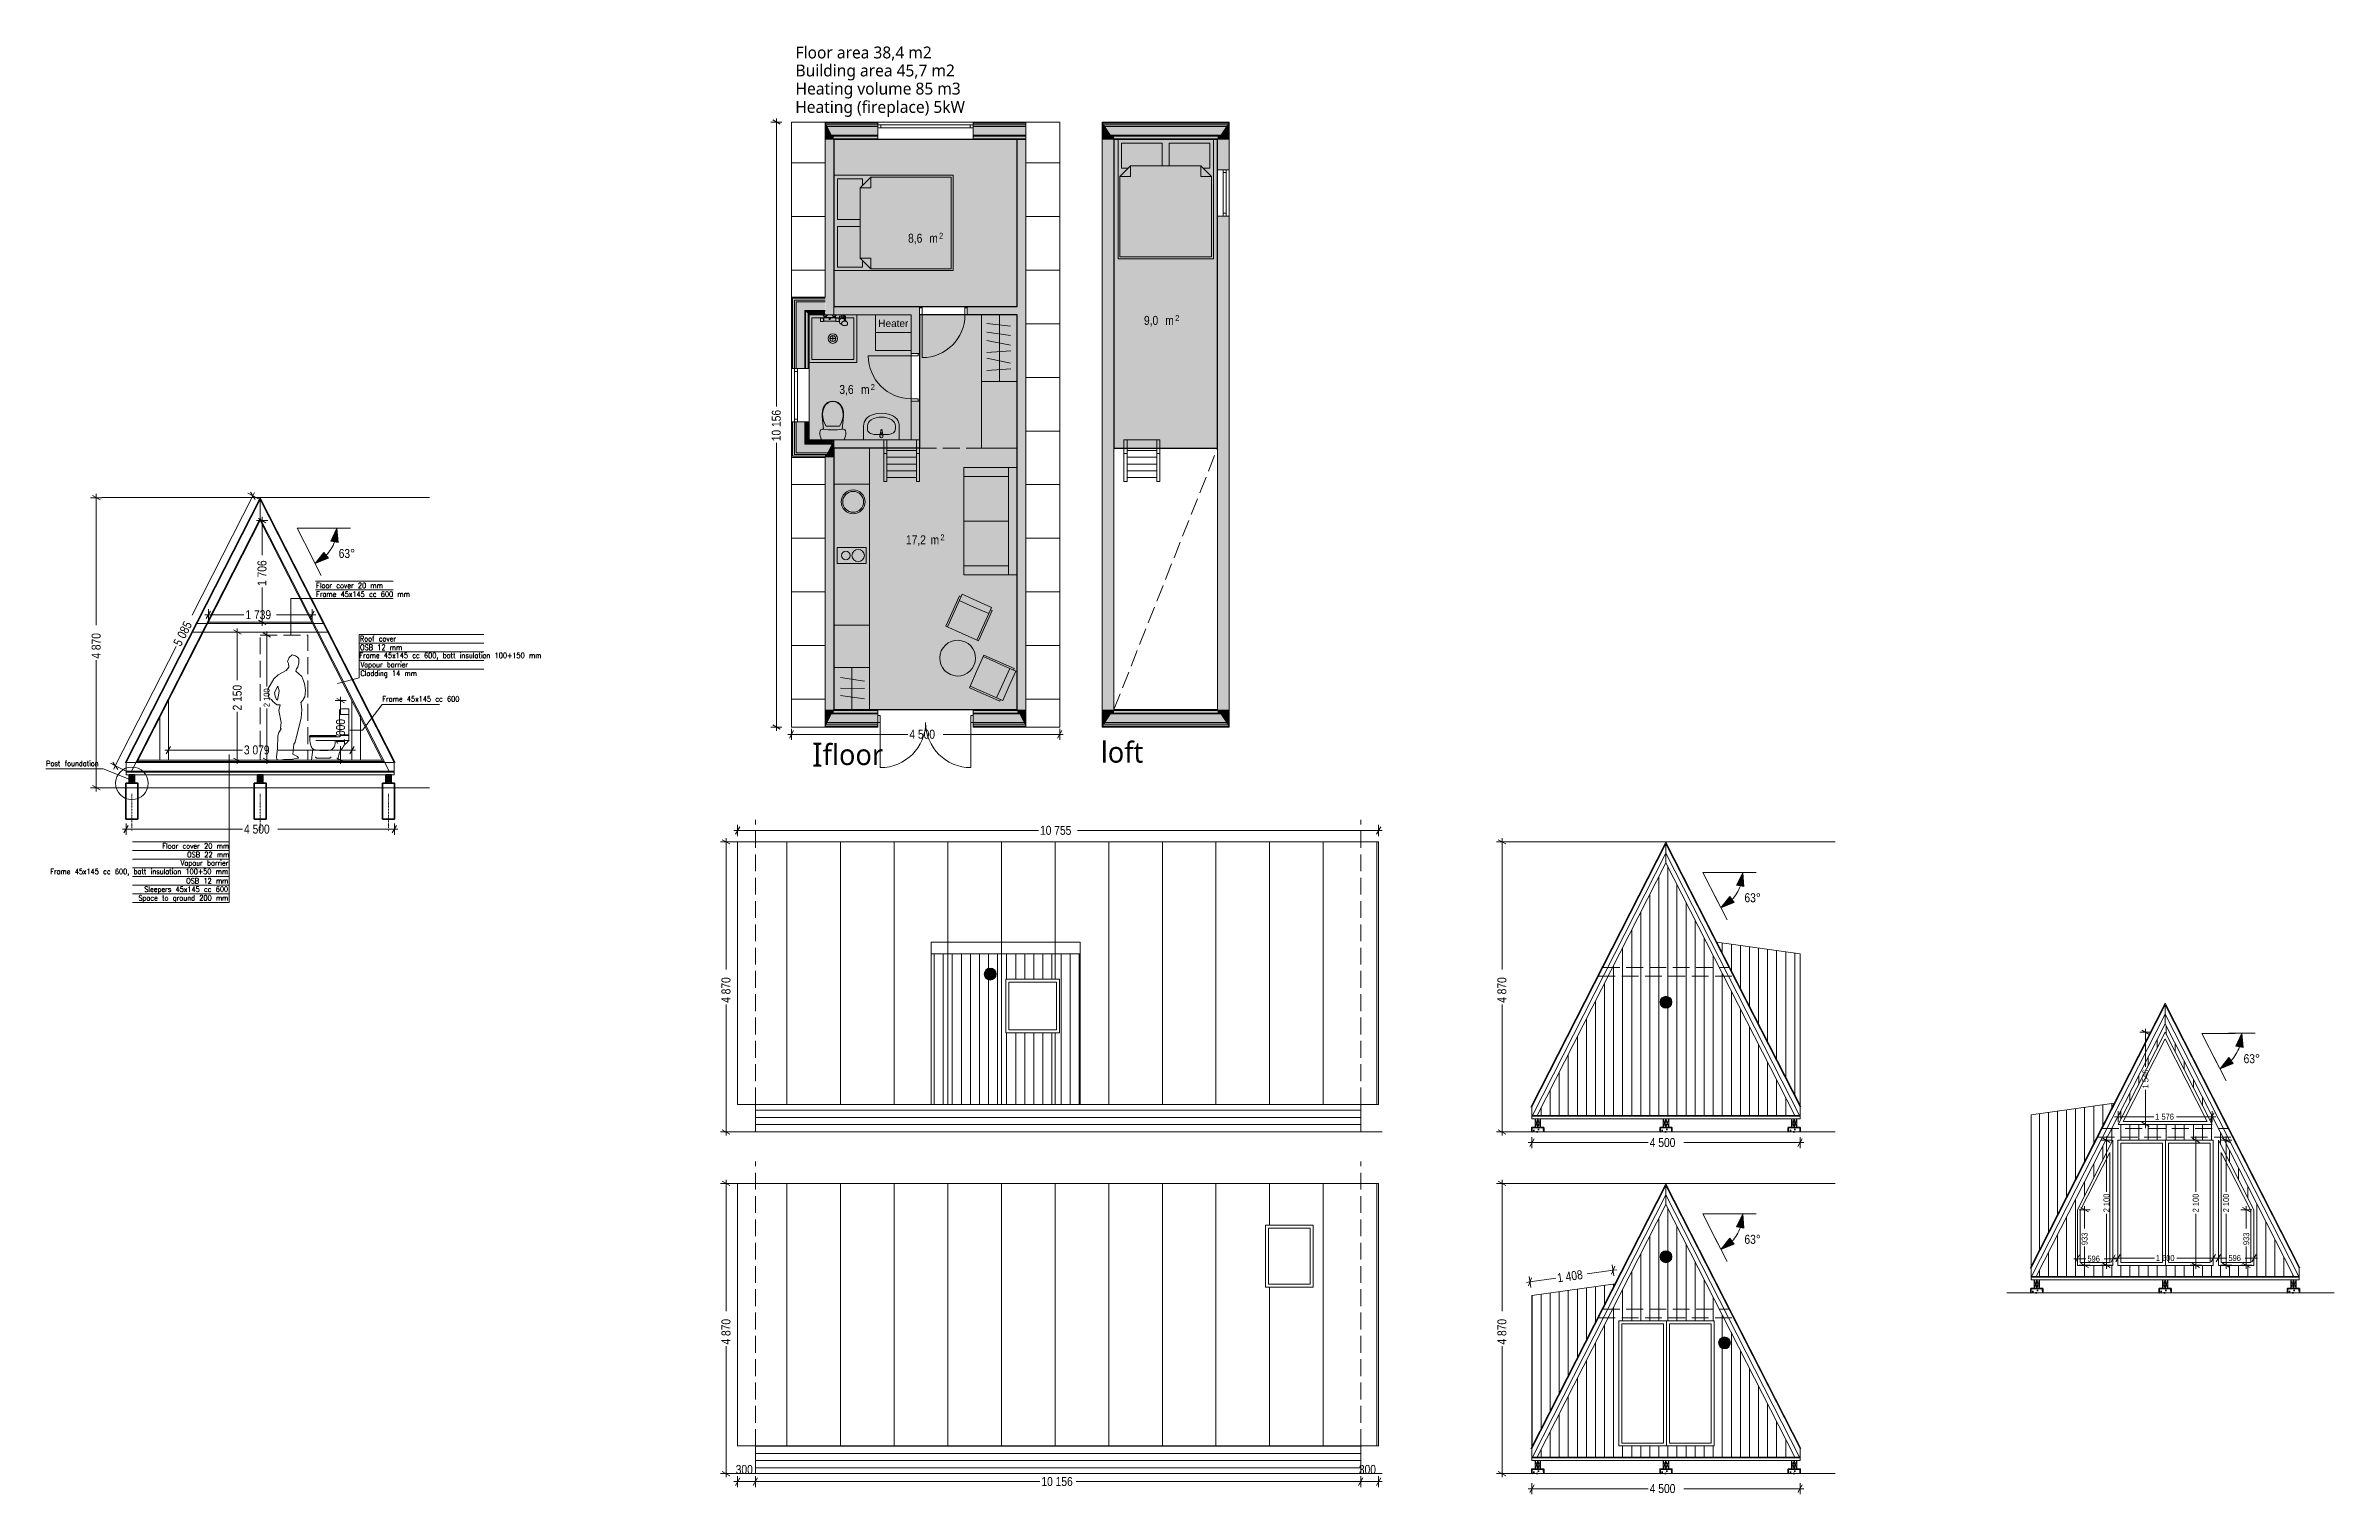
# Model space of a CAD drawing. Header units: millimetres. Extents: x -442635 to -376640, y 37807 to 67667.
# Drawn here: x -442635 to -404236, y 43355 to 67667 of the extents above; entities that cross this region are included whole.
import ezdxf
from ezdxf.enums import TextEntityAlignment as Align

# ---------------------------------------------------------------- set-up
doc = ezdxf.new("R2010")
doc.units = ezdxf.units.MM
doc.header["$MEASUREMENT"] = 0
doc.linetypes.add('DASHDOT', pattern=[25.4, 12.7, -6.35, 0, -6.35])
doc.linetypes.add('Hidden Line', pattern=[391.222223, 282.222223, -109])
for name, color, linetype, lineweight in [('0_Pen_No__1', 7, 'Continuous', 13), ('1.VÄLISSEINAD_Pen_No__1', 7, 'Continuous', 13), ('1.VÄLISSEINAD_Pen_No__19', 255, 'Continuous', 0), ('2.SISUSTUS_Pen_No__101', 252, 'Continuous', 13), ('2D Drafting - General_Pen_No__1', 7, 'Continuous', 13), ('2D Drafting - General_Pen_No__101', 252, 'Continuous', 13), ('2D Drafting - General_Pen_No__6', 5, 'Continuous', 35), ('A-raam_Pen_No__1', 7, 'Continuous', 13), ('ARCHICAD Doors_Pen_No__1', 7, 'Continuous', 13), ('ARCHICAD Doors_Pen_No__19', 255, 'Continuous', 0), ('ARCHICAD Windows_Pen_No__1', 7, 'Continuous', 13), ('ARCHICAD Windows_Pen_No__19', 255, 'Continuous', 0), ('ARCHICAD Zone Stamps_Pen_No__1', 7, 'Continuous', 13), ('dim_Pen_No__1', 7, 'Continuous', 13), ('Dimensioning - General_Pen_No__1', 7, 'Continuous', 13), ('Interior - Furniture _Pen_No__1', 7, 'Continuous', 13), ('Interior - Furniture _Pen_No__101', 252, 'Continuous', 13), ('Interior - Furniture _Pen_No__2', 8, 'Continuous', 15), ('TEKST_Pen_No__1', 7, 'Continuous', 13), ('TEKST_Pen_No__7', 7, 'Continuous', 35), ('teljed_Pen_No__1', 7, 'Continuous', 13), ('vundament_Pen_No__1', 7, 'Continuous', 13), ('vundament_Pen_No__7', 7, 'Continuous', 35)]:
    doc.layers.add(name, color=color, linetype=linetype, lineweight=lineweight)
for name, color, linetype in [('1.VÄLISSEINAD', 7, 'Continuous'), ('2.SISUSTUS', 7, 'Continuous'), ('ARCHICAD Doors', 7, 'Continuous'), ('ARCHICAD Windows', 7, 'Continuous'), ('Dimensioning - General', 7, 'Continuous'), ('Interior - Furniture', 7, 'Continuous'), ('Model Unit - Zone', 7, 'Continuous')]:
    doc.layers.add(name, color=color, linetype=linetype)
for name, color, linetype, lineweight, true_color in [('1.VÄLISSEINAD_Pen_No__107', 7, 'Continuous', 13, 0xaaaaaa), ('1.VÄLISSEINAD_Pen_No__61', 7, 'Continuous', 20, 0x6a6a6a), ('2D Drafting - General_Pen_No__102', 7, 'Continuous', 13, 0xcccccc), ('2D Drafting - General_Pen_No__61', 7, 'Continuous', 20, 0x6a6a6a), ('ARCHICAD Doors_Pen_No__23', 7, 'Continuous', 20, 0xff6600), ('ARCHICAD Doors_Pen_No__3', 7, 'Continuous', 18, 0xff6600), ('ARCHICAD Windows_Pen_No__23', 7, 'Continuous', 20, 0xff6600), ('ARCHICAD Windows_Pen_No__3', 7, 'Continuous', 18, 0xff6600), ('Interior - Furniture _Pen_No__4', 7, 'Continuous', 20, 0x029e21), ('Interior - Furniture _Pen_No__66', 7, 'Continuous', 20, 0x5555ff), ('Interior - Furniture _Pen_No__81', 7, 'Continuous', 20, 0x6a6a6a), ('Interior - Furniture _Pen_No__86', 7, 'Continuous', 20, 0x5555ff), ('Model Unit - Zone_Pen_No__119', 7, 'Continuous', 13, 0xdecbcb), ('Model Unit - Zone_Pen_No__54', 7, 'Continuous', 25, 0xbd8b17)]:
    doc.layers.add(name, color=color, linetype=linetype, lineweight=lineweight, true_color=true_color)
doc.styles.add('GENERATED_STYLE_1', font='techl___.ttf')
doc.styles.add('GENERATED_STYLE_2', font='arial.ttf')
doc.styles.add('GENERATED_STYLE_3', font='')
doc.styles.get('GENERATED_STYLE_3').set_extended_font_data('TechnicLite', bold=True)
doc.dimstyles.new('GENERATED_STYLE__1', dxfattribs={"dimtxt": 150, "dimasz": 95, "dimexe": 0.18, "dimexo": 0.0625, "dimgap": 0.09, "dimtad": 0, "dimdec": 0, "dimzin": 0, "dimdsep": 46, "dimtxsty": 'GENERATED_STYLE_1', "dimblk": 'ARROWHEAD_2', "dimblk1": 'ARROWHEAD_2', "dimblk2": 'ARROWHEAD_2', "dimcen": 0.09, "dimse1": 1, "dimse2": 1, "dimclrd": 7, "dimclre": 7, "dimclrt": 7, "dimadec": 0, "dimazin": 0, "dimtfac": 1, "dimtdec": 4, "dimtmove": 0, "dimatfit": 3, "dimfxl": 1, "dimtolj": 1, "dimtzin": 0, "dimarcsym": 0})
doc.dimstyles.new('GENERATED_STYLE__2', dxfattribs={"dimtxt": 150, "dimasz": 95, "dimexe": 0.18, "dimexo": 0.0625, "dimgap": 0.09, "dimtad": 0, "dimtih": 1, "dimtoh": 1, "dimdec": 0, "dimzin": 0, "dimdsep": 46, "dimtxsty": 'GENERATED_STYLE_1', "dimblk": 'ARROWHEAD_2', "dimblk1": 'ARROWHEAD_2', "dimblk2": 'ARROWHEAD_2', "dimcen": 0.09, "dimse1": 1, "dimse2": 1, "dimclrd": 7, "dimclre": 7, "dimclrt": 7, "dimadec": 0, "dimazin": 0, "dimtfac": 1, "dimtdec": 4, "dimtmove": 0, "dimatfit": 3, "dimfxl": 1, "dimtolj": 1, "dimtzin": 0, "dimarcsym": 0})
doc.dimstyles.new('GENERATED_STYLE__3', dxfattribs={"dimtxt": 100, "dimasz": 95, "dimexe": 0.18, "dimexo": 0.0625, "dimgap": 0.09, "dimtad": 0, "dimdec": 0, "dimzin": 0, "dimdsep": 46, "dimtxsty": 'GENERATED_STYLE_1', "dimblk": 'ARROWHEAD_2', "dimblk1": 'ARROWHEAD_2', "dimblk2": 'ARROWHEAD_2', "dimcen": 0.09, "dimse1": 1, "dimse2": 1, "dimclrd": 7, "dimclre": 7, "dimclrt": 7, "dimadec": 0, "dimazin": 0, "dimtfac": 1, "dimtdec": 4, "dimtmove": 0, "dimatfit": 3, "dimfxl": 1, "dimtolj": 1, "dimtzin": 0, "dimarcsym": 0})
doc.dimstyles.new('GENERATED_STYLE__4', dxfattribs={"dimtxt": 100, "dimasz": 95, "dimexe": 0.18, "dimexo": 0.0625, "dimgap": 0.09, "dimtad": 0, "dimtih": 1, "dimtoh": 1, "dimdec": 0, "dimzin": 0, "dimdsep": 46, "dimtxsty": 'GENERATED_STYLE_1', "dimblk": 'ARROWHEAD_2', "dimblk1": 'ARROWHEAD_2', "dimblk2": 'ARROWHEAD_2', "dimcen": 0.09, "dimse1": 1, "dimse2": 1, "dimclrd": 7, "dimclre": 7, "dimclrt": 7, "dimadec": 0, "dimazin": 0, "dimtfac": 1, "dimtdec": 4, "dimtmove": 0, "dimatfit": 3, "dimfxl": 1, "dimtolj": 1, "dimtzin": 0, "dimarcsym": 0})
doc.dimstyles.new('GENERATED_STYLE__5', dxfattribs={"dimtxt": 150, "dimasz": 228, "dimexe": 0.18, "dimexo": 40, "dimgap": 0.09, "dimtad": 1, "dimtih": 1, "dimtoh": 1, "dimdec": 0, "dimzin": 0, "dimdsep": 46, "dimtxsty": 'GENERATED_STYLE_1', "dimblk": 'ARROWHEAD_5', "dimblk1": 'ARROWHEAD_5', "dimblk2": 'ARROWHEAD_5', "dimcen": 0.09, "dimclrd": 7, "dimclre": 7, "dimclrt": 7, "dimadec": 0, "dimazin": 0, "dimtfac": 1, "dimtdec": 4, "dimtmove": 0, "dimatfit": 3, "dimfxl": 1, "dimtolj": 1, "dimtzin": 0, "dimarcsym": 0})
pattern_1 = [(90, (0, 0), (-900, 0), [])]
pattern_2 = [(0, (0, 0), (0, 900), [])]
pattern_3 = [(0, (0, 0), (0, 120), [])]
pattern_4 = [(90, (0, 0), (-152, 0), [])]

msp = doc.modelspace()

# ---------------------------------------------------------------- texts
at = {"layer": '0_Pen_No__1', "color": 7, "linetype": 'Continuous', "lineweight": 13, "attachment_point": 7}
for s, insert, char_height, style in [('\\A1;\\pxql;{\\fRoboto|b0|i0|c0|p2;Floor area 38,4 m2}', (-430054.3, 67418.4), 200, 'GENERATED_STYLE_3'), ('\\A1;\\pxql;{\\fRoboto|b0|i0|c0|p2;Building area 45,7 m2}', (-430054.3, 67085.1), 200, 'GENERATED_STYLE_3'), ('\\A1;\\pxql;{\\fRoboto|b0|i0|c0|p2;Heating volume 85 m3}', (-430054.3, 66781.1), 200, 'GENERATED_STYLE_3'), ('\\A1;\\pxql;{\\fRoboto|b0|i0|c0|p2;Heating (fireplace) 5kW}', (-430058.9, 66473.2), 200, 'GENERATED_STYLE_3'), ('\\A1;\\pxql;{\\fRoboto|b0|i0|c0|p2;I\\H0.875x;floor}', (-429776, 55564.1), 400, 'GENERATED_STYLE_3'), ('\\A1;\\pxql;{\\fRoboto|b0|i0|c0|p2;loft}', (-424932, 55629.4), 350, 'GENERATED_STYLE_1')]:
    msp.add_mtext(s, dxfattribs=dict(at, insert=insert, char_height=char_height, style=style))
at = {"layer": 'TEKST_Pen_No__7', "color": 7, "linetype": 'Continuous', "lineweight": 35, "char_height": 90}
for s, insert, attachment_point in [('\\A1;{\\W0.850000x;\\pql;\\Ftxt.shx;Floor cover 20 mm}', (-438098, 58562.8), 7), ('\\A1;{\\W0.850000x;\\pql;\\Ftxt.shx;Frame 45x145 cc 600 mm }', (-438098, 58417.1), 7), ('\\A1;{\\W0.850000x;\\pql;\\Ftxt.shx;OSB 12 mm}', (-437362.4, 57524.7), 7), ('\\A1;{\\W0.850000x;\\pql;\\Ftxt.shx;Roof cover}', (-437364.7, 57670.5), 7), ('\\A1;{\\W0.850000x;\\pql;\\Ftxt.shx;Frame 45x145 cc 600, \\Ftxt.shx;batt insulation 100+150 mm}', (-437372.9, 57362.3), 7), ('\\A1;{\\W0.850000x;\\pql;\\Ftxt.shx;Vapour barrier}', (-437354, 57205.3), 7), ('\\A1;{\\W0.850000x;\\pql;\\Ftxt.shx;Cladding 14 mm}', (-437354, 57059), 7), ('\\A1;{\\W0.850000x;\\pql;\\Ftxt.shx;Frame 45x145 cc 600}', (-436986.7, 56658.4), 7), ('\\A1;{\\W0.850000x;\\pql;\\Ftxt.shx;Post foundation}', (-442629.1, 55575.2), 7), ('\\A1;{\\W0.850000x;\\pqr;\\Ftxt.shx;Floor cover 20 mm}', (-439559.8, 54191.2), 9), ('\\A1;{\\W0.850000x;\\pqr;\\Ftxt.shx;Frame 45x145 cc 600, \\Ftxt.shx;batt insulation 100+50 mm\\Ftxt.shx; }', (-439575, 53733.9), 9), ('\\A1;{\\W0.850000x;\\pqr;\\Ftxt.shx;Vapour barrier}', (-439571.5, 53876.2), 9), ('\\A1;{\\W0.850000x;\\pqr;\\Ftxt.shx;OSB 22 mm}', (-439556.1, 54045.5), 9), ('\\A1;{\\W0.850000x;\\pqr;\\Ftxt.shx;Space to ground 200 mm}', (-439571.4, 53288.3), 9), ('\\A1;{\\W0.850000x;\\pqr;\\Ftxt.shx;Sleepers 45x145 cc 600 }', (-439575, 53434.6), 9), ('\\A1;{\\W0.850000x;\\pqr;\\Ftxt.shx;OSB 12 mm}', (-439571.4, 53604.9), 9)]:
    msp.add_mtext(s, dxfattribs=dict(at, insert=insert, attachment_point=attachment_point))

# ---------------------------------------------------------------- blocks, each defined once
blk = doc.blocks.new('_030_1', base_point=(-429016, 62054))
at = {"layer": 'Model Unit - Zone_Pen_No__119', "linetype": 'Continuous', "lineweight": 0, "true_color": 0xe6d7d7}
blk.add_hatch(color=254, dxfattribs=at).paths.add_polyline_path([(-429828, 61052), (-428113, 61052), (-428113, 63152), (-429828, 63152)])
at = {"layer": 'ARCHICAD Zone Stamps_Pen_No__1', "color": 7, "lineweight": 13, "style": 'GENERATED_STYLE_1'}
for tag, height, p in [('ROOM_AREA', 150, (-429319, 61974)), ('DUMMY_342', 150, (-429004, 61974)), ('DUMMY_343', 100, (-428792, 61989))]:
    blk.add_attdef(tag, text='', height=height, dxfattribs=at).set_placement(p, align=Align.TOP_LEFT)
blk = doc.blocks.new('_030_2', base_point=(-427872, 59529))
at = {"layer": 'Model Unit - Zone_Pen_No__54', "linetype": 'Continuous', "lineweight": 0, "true_color": 0xede1c4}
blk.add_hatch(color=254, dxfattribs=at).paths.add_polyline_path([(-429412, 60911), (-429412, 56525), (-426333, 56525), (-426333, 63152), (-427972, 63152), (-427972, 60911)])
at = {"layer": 'ARCHICAD Zone Stamps_Pen_No__1', "color": 7, "lineweight": 13, "style": 'GENERATED_STYLE_1'}
for tag, height, p in [('ROOM_AREA', 150, (-428201, 59450)), ('DUMMY_342', 150, (-427836, 59450)), ('DUMMY_343', 100, (-427623, 59465))]:
    blk.add_attdef(tag, text='', height=height, dxfattribs=at).set_placement(p, align=Align.TOP_LEFT)
blk = doc.blocks.new('Ship Ladder 21')
at = {"layer": 'Interior - Furniture _Pen_No__81', "color": 251, "linetype": 'Continuous', "lineweight": 20, "true_color": 0x6a6a6a}
for p, q in [((471, 300), (0, 300)), ((0, 300), (0, 249)), ((0, 249), (471, 249)), ((67, 249), (67, -249)), ((181, 249), (181, -249)), ((294, 249), (294, -249)), ((408, 249), (408, -249)), ((471, 249), (471, 300)), ((700, 300), (471, 300)), ((471, 249), (700, 249)), ((522, 249), (522, -249)), ((700, 249), (700, 300)), ((700, -249), (700, 249)), ((0, -249), (0, -300)), ((471, -249), (0, -249)), ((0, -300), (471, -300)), ((471, -300), (471, -249)), ((700, -249), (471, -249)), ((471, -300), (700, -300)), ((700, -300), (700, -249))]:
    blk.add_line(p, q, dxfattribs=at)
blk = doc.blocks.new('Shower Tray 21')
at = {"layer": 'Interior - Furniture _Pen_No__101', "color": 252, "linetype": 'Continuous', "lineweight": 13}
for p, q in [((800, 800), (0, 800)), ((0, 800), (0, 0)), ((800, 0), (800, 800)), ((750, 750), (50, 750)), ((50, 750), (50, 50)), ((450, 400), (350, 400)), ((400, 350), (400, 450)), ((750, 50), (750, 750)), ((0, 0), (800, 0)), ((50, 50), (750, 50))]:
    blk.add_line(p, q, dxfattribs=at)
for radius in [80, 50]:
    blk.add_circle((400, 400), radius, dxfattribs=at)
blk = doc.blocks.new('_030_5', base_point=(-427867, 64592))
at = {"layer": 'Model Unit - Zone_Pen_No__54', "linetype": 'Continuous', "lineweight": 0, "true_color": 0xede1c4}
blk.add_hatch(color=254, dxfattribs=at).paths.add_polyline_path([(-429412, 63293), (-426333, 63293), (-426333, 66093), (-429412, 66093)])
at = {"layer": 'ARCHICAD Zone Stamps_Pen_No__1', "color": 7, "lineweight": 13, "style": 'GENERATED_STYLE_1'}
for tag, height, p in [('ROOM_AREA', 150, (-428166, 64512)), ('DUMMY_342', 150, (-427859, 64512)), ('DUMMY_343', 100, (-427647, 64528))]:
    blk.add_attdef(tag, text='', height=height, dxfattribs=at).set_placement(p, align=Align.TOP_LEFT)
blk = doc.blocks.new('_030_6', base_point=(-423907, 63211))
at = {"layer": 'Model Unit - Zone_Pen_No__54', "linetype": 'Continuous', "lineweight": 0, "true_color": 0xede1c4}
blk.add_hatch(color=254, dxfattribs=at).paths.add_polyline_path([(-424713, 66093), (-424713, 60911), (-422974, 60911), (-422974, 66093)])
at = {"layer": 'ARCHICAD Zone Stamps_Pen_No__1', "color": 7, "lineweight": 13, "style": 'GENERATED_STYLE_1'}
for tag, height, p in [('ROOM_AREA', 150, (-424208, 63132)), ('DUMMY_342', 150, (-423898, 63132)), ('DUMMY_343', 100, (-423685, 63147))]:
    blk.add_attdef(tag, text='', height=height, dxfattribs=at).set_placement(p, align=Align.TOP_LEFT)
blk = doc.blocks.new('Wall_1', base_point=(-429557, 66387))
at = {"layer": '1.VÄLISSEINAD_Pen_No__107', "linetype": 'Continuous', "lineweight": 13, "true_color": 0xaaaaaa}
for points in [[(-429557, 66369), (-429548, 66369), (-429557, 66387)], [(-429533, 66339), (-429548, 66369), (-429557, 66369), (-429557, 66339)], [(-429518, 66309), (-429533, 66339), (-429557, 66339), (-429557, 66309)], [(-429447, 66164), (-429518, 66309), (-429557, 66309), (-429557, 66164)], [(-429441, 66152), (-429447, 66164), (-429557, 66164), (-429557, 66152)], [(-429419, 66107), (-429441, 66152), (-429557, 66152), (-429557, 66107)]]:
    blk.add_hatch(color=253, dxfattribs=at).paths.add_polyline_path(points)
at = {"layer": '1.VÄLISSEINAD_Pen_No__61', "linetype": 'Continuous', "lineweight": 20, "true_color": 0x6a6a6a}
for points in [[(-429557, 66107), (-429557, 66093), (-429412, 66093), (-429419, 66107)], [(-429557, 66093), (-429557, 63152), (-429412, 63152), (-429412, 66093)]]:
    blk.add_hatch(color=251, dxfattribs=at).paths.add_polyline_path(points)
at = {"layer": '1.VÄLISSEINAD_Pen_No__1', "color": 7, "linetype": 'Continuous', "lineweight": 13}
for p, q in [((-429548, 66369), (-429557, 66369)), ((-429533, 66339), (-429557, 66339)), ((-429518, 66309), (-429557, 66309)), ((-429447, 66164), (-429557, 66164)), ((-429441, 66152), (-429557, 66152)), ((-429419, 66107), (-429557, 66107))]:
    blk.add_line(p, q, dxfattribs=at)
at = {"layer": '1.VÄLISSEINAD_Pen_No__1', "color": 7, "linetype": 'Continuous', "lineweight": 13, "flags": 128}
for points in [[(-429557, 66387), (-429557, 66369)], [(-429557, 66369), (-429557, 66339)], [(-429557, 66339), (-429557, 66309)], [(-429557, 66309), (-429557, 66164)], [(-429557, 66164), (-429557, 66152)], [(-429557, 66152), (-429557, 66107)]]:
    blk.add_lwpolyline(points, dxfattribs=at)
at = {"layer": '1.VÄLISSEINAD_Pen_No__19', "color": 255, "linetype": 'Continuous', "lineweight": 0, "flags": 128}
for points in [[(-429557, 66107), (-429557, 63446)], [(-429412, 63152), (-429412, 66093)], [(-429557, 63152), (-429412, 63152)]]:
    blk.add_lwpolyline(points, dxfattribs=at)
blk = doc.blocks.new('Wall_2', base_point=(-426188, 56231))
at = {"layer": '1.VÄLISSEINAD_Pen_No__107', "linetype": 'Continuous', "lineweight": 13, "true_color": 0xaaaaaa}
for points in [[(-426326, 56511), (-426304, 56466), (-426188, 56466), (-426188, 56511)], [(-426304, 56466), (-426298, 56454), (-426188, 56454), (-426188, 56466)], [(-426298, 56454), (-426226, 56309), (-426188, 56309), (-426188, 56454)], [(-426226, 56309), (-426211, 56279), (-426188, 56279), (-426188, 56309)], [(-426211, 56279), (-426197, 56249), (-426188, 56249), (-426188, 56279)], [(-426188, 56249), (-426197, 56249), (-426188, 56231)]]:
    blk.add_hatch(color=253, dxfattribs=at).paths.add_polyline_path(points)
at = {"layer": '1.VÄLISSEINAD_Pen_No__61', "linetype": 'Continuous', "lineweight": 20, "true_color": 0x6a6a6a}
for points in [[(-426188, 56525), (-426188, 66093), (-426333, 66093), (-426333, 56525)], [(-426333, 56525), (-426326, 56511), (-426188, 56511), (-426188, 56525)]]:
    blk.add_hatch(color=251, dxfattribs=at).paths.add_polyline_path(points)
at = {"layer": '1.VÄLISSEINAD_Pen_No__1', "color": 7, "linetype": 'Continuous', "lineweight": 13}
for p, q in [((-426326, 56511), (-426188, 56511)), ((-426304, 56466), (-426188, 56466)), ((-426298, 56454), (-426188, 56454)), ((-426226, 56309), (-426188, 56309)), ((-426211, 56279), (-426188, 56279)), ((-426197, 56249), (-426188, 56249))]:
    blk.add_line(p, q, dxfattribs=at)
at = {"layer": '1.VÄLISSEINAD_Pen_No__1', "color": 7, "linetype": 'Continuous', "lineweight": 13, "flags": 128}
for points in [[(-426188, 56466), (-426188, 56511)], [(-426188, 56454), (-426188, 56466)], [(-426188, 56309), (-426188, 56454)], [(-426188, 56279), (-426188, 56309)], [(-426188, 56249), (-426188, 56279)], [(-426188, 56231), (-426188, 56249)]]:
    blk.add_lwpolyline(points, dxfattribs=at)
at = {"layer": '1.VÄLISSEINAD_Pen_No__19', "color": 255, "linetype": 'Continuous', "lineweight": 0, "flags": 128}
for points in [[(-426188, 66093), (-426333, 66093)], [(-426333, 66093), (-426333, 63293)], [(-426188, 56511), (-426188, 66093)], [(-426333, 63152), (-426333, 56525)]]:
    blk.add_lwpolyline(points, dxfattribs=at)
blk = doc.blocks.new('Window 21')
at = {"layer": 'ARCHICAD Windows_Pen_No__1', "color": 7, "linetype": 'Continuous', "lineweight": 13}
for p, q in [((-800, 50), (-800, 32)), ((-800, 32), (-800, 2)), ((-800, 2), (-800, 0)), ((-800, 0), (-800, -28)), ((-800, 0), (-800, -28)), ((800, 50), (800, 32)), ((800, 32), (800, 2)), ((800, 2), (800, 0)), ((800, 0), (800, -28)), ((800, 0), (800, -28)), ((-800, -28), (-800, -50)), ((-800, -28), (-800, -50)), ((-800, -50), (-800, -173)), ((-800, -173), (-800, -185)), ((-800, -185), (-800, -230)), ((-800, -230), (-800, -244)), ((800, -28), (800, -50)), ((800, -28), (800, -50)), ((800, -50), (800, -173)), ((800, -173), (800, -185)), ((800, -185), (800, -230)), ((800, -230), (800, -244))]:
    blk.add_line(p, q, dxfattribs=at)
at = {"layer": 'ARCHICAD Windows_Pen_No__23', "color": 30, "linetype": 'Continuous', "lineweight": 20, "true_color": 0xff6600}
for p, q in [((-800, 0), (-750, 0)), ((-750, 0), (-750, -50)), ((750, -50), (750, 0)), ((750, 0), (800, 0)), ((-750, -50), (-800, -50)), ((800, -50), (750, -50))]:
    blk.add_line(p, q, dxfattribs=at)
at = {"layer": 'ARCHICAD Windows_Pen_No__3', "color": 30, "linetype": 'Continuous', "lineweight": 18, "true_color": 0xff6600}
for p, q in [((-800, 50), (800, 50)), ((-750, 0), (750, 0)), ((-800, -244), (800, -244)), ((750, -50), (-750, -50))]:
    blk.add_line(p, q, dxfattribs=at)
blk = doc.blocks.new('Wall_3', base_point=(-426188, 66387))
at = {"layer": '1.VÄLISSEINAD_Pen_No__107', "linetype": 'Continuous', "lineweight": 13, "true_color": 0xaaaaaa}
for points in [[(-429557, 66387), (-429548, 66369), (-428672, 66369), (-428672, 66387)], [(-429548, 66369), (-429533, 66339), (-428672, 66339), (-428672, 66369)], [(-429533, 66339), (-429518, 66309), (-428672, 66309), (-428672, 66339)], [(-429518, 66309), (-429447, 66164), (-428672, 66164), (-428672, 66309)], [(-429447, 66164), (-429441, 66152), (-428672, 66152), (-428672, 66164)], [(-429412, 66107), (-428672, 66107), (-428672, 66152), (-429412, 66152)], [(-428672, 66107), (-429412, 66107), (-429412, 66093), (-428672, 66093)], [(-427072, 66369), (-426188, 66369), (-426188, 66387), (-427072, 66387)], [(-426188, 66369), (-427072, 66369), (-427072, 66339), (-426188, 66339)], [(-426188, 66339), (-427072, 66339), (-427072, 66309), (-426188, 66309)], [(-426188, 66309), (-427072, 66309), (-427072, 66164), (-426188, 66164)], [(-426188, 66164), (-427072, 66164), (-427072, 66152), (-426188, 66152)], [(-427072, 66107), (-426188, 66107), (-426188, 66152), (-427072, 66152)], [(-426188, 66107), (-427072, 66107), (-427072, 66093), (-426188, 66093)]]:
    blk.add_hatch(color=253, dxfattribs=at).paths.add_polyline_path(points)
at = {"layer": '1.VÄLISSEINAD_Pen_No__61', "linetype": 'Continuous', "lineweight": 20, "true_color": 0x6a6a6a}
for points in [[(-429412, 66152), (-429441, 66152), (-429419, 66107), (-429412, 66107)], [(-429419, 66107), (-429412, 66093), (-429412, 66107)]]:
    blk.add_hatch(color=251, dxfattribs=at).paths.add_polyline_path(points)
at = {"layer": '1.VÄLISSEINAD_Pen_No__1', "color": 7, "linetype": 'Continuous', "lineweight": 13}
for p, q in [((-428672, 66369), (-429548, 66369)), ((-428672, 66339), (-429533, 66339)), ((-428672, 66309), (-429518, 66309)), ((-428672, 66164), (-429447, 66164)), ((-429412, 66152), (-429441, 66152)), ((-429412, 66107), (-429419, 66107)), ((-428672, 66152), (-429412, 66152)), ((-428672, 66107), (-429412, 66107)), ((-428672, 66387), (-428672, 66369)), ((-428672, 66369), (-428672, 66339)), ((-428672, 66339), (-428672, 66337)), ((-428672, 66337), (-428672, 66309)), ((-428672, 66309), (-428672, 66287)), ((-428672, 66287), (-428672, 66164)), ((-428672, 66164), (-428672, 66152)), ((-428672, 66152), (-428672, 66107)), ((-428672, 66107), (-428672, 66093)), ((-427072, 66387), (-427072, 66369)), ((-426188, 66369), (-427072, 66369)), ((-427072, 66369), (-427072, 66339)), ((-426188, 66339), (-427072, 66339)), ((-427072, 66339), (-427072, 66337)), ((-427072, 66337), (-427072, 66309)), ((-426188, 66309), (-427072, 66309)), ((-427072, 66309), (-427072, 66287)), ((-427072, 66287), (-427072, 66164)), ((-426188, 66164), (-427072, 66164)), ((-427072, 66164), (-427072, 66152)), ((-426188, 66152), (-427072, 66152)), ((-427072, 66152), (-427072, 66107)), ((-426188, 66107), (-427072, 66107)), ((-427072, 66107), (-427072, 66093))]:
    blk.add_line(p, q, dxfattribs=at)
at = {"layer": '1.VÄLISSEINAD_Pen_No__1', "color": 7, "linetype": 'Continuous', "lineweight": 13, "flags": 128}
for points in [[(-428672, 66387), (-429557, 66387)], [(-429412, 66093), (-428672, 66093)], [(-426188, 66387), (-427072, 66387)], [(-427072, 66093), (-426188, 66093)], [(-426188, 66387), (-426188, 66369)], [(-426188, 66369), (-426188, 66339)], [(-426188, 66339), (-426188, 66309)], [(-426188, 66309), (-426188, 66164)], [(-426188, 66164), (-426188, 66152)], [(-426188, 66152), (-426188, 66107)], [(-426188, 66107), (-426188, 66093)]]:
    blk.add_lwpolyline(points, dxfattribs=at)
at = {"layer": 'ARCHICAD Windows', "color": 21, "linetype": 'Continuous', "lineweight": 18, "true_color": 0xff9955, "zscale": 1000}
blk.add_blockref('Window 21', (-427872, 66337), dxfattribs=at)
blk = doc.blocks.new('Double Door 21')
at = {"layer": 'ARCHICAD Doors_Pen_No__1', "color": 7, "linetype": 'Continuous', "lineweight": 13}
for p, q in [((-800, 79), (-837, 79)), ((-800, 79), (-837, 79)), ((-800, 61), (-800, 79)), ((-800, 61), (-800, 79)), ((-800, 31), (-800, 61)), ((-800, 31), (-800, 61)), ((-800, 1), (-800, 31)), ((-800, 1), (-800, 31)), ((-800, 0), (-800, 1)), ((-800, 0), (-800, 1)), ((-800, -115), (-800, 0)), ((-800, -115), (-800, 0)), ((800, 61), (800, 79)), ((800, 61), (800, 79)), ((800, 79), (837, 79)), ((800, 79), (837, 79)), ((800, 31), (800, 61)), ((800, 31), (800, 61)), ((800, 1), (800, 31)), ((800, 1), (800, 31)), ((800, 0), (800, 1)), ((800, 0), (800, 1)), ((800, -115), (800, 0)), ((800, -115), (800, 0)), ((-800, -215), (-837, -215)), ((-800, -215), (-837, -215)), ((-800, -144), (-800, -115)), ((-800, -144), (-800, -115)), ((-800, -144), (-800, -115)), ((-800, -156), (-800, -144)), ((-800, -156), (-800, -144)), ((-800, -156), (-800, -144)), ((-800, -201), (-800, -156)), ((-800, -201), (-800, -156)), ((-800, -201), (-800, -156)), ((-800, -215), (-800, -201)), ((-800, -215), (-800, -201)), ((-800, -215), (-800, -201)), ((800, -144), (800, -115)), ((800, -144), (800, -115)), ((800, -144), (800, -115)), ((800, -156), (800, -144)), ((800, -156), (800, -144)), ((800, -156), (800, -144)), ((800, -201), (800, -156)), ((800, -201), (800, -156)), ((800, -201), (800, -156)), ((800, -215), (800, -201)), ((800, -215), (800, -201)), ((800, -215), (800, -201)), ((800, -215), (837, -215)), ((800, -215), (837, -215))]:
    blk.add_line(p, q, dxfattribs=at)
at = {"layer": 'ARCHICAD Doors_Pen_No__23', "color": 30, "linetype": 'Continuous', "lineweight": 20, "true_color": 0xff6600}
for p, q in [((-760, 0), (-800, 0)), ((-800, 0), (-800, -115)), ((-760, -115), (-760, 0)), ((800, 0), (760, 0)), ((760, 0), (760, -115)), ((800, -115), (800, 0)), ((-800, -115), (-760, -115)), ((760, -115), (800, -115))]:
    blk.add_line(p, q, dxfattribs=at)
at = {"layer": 'ARCHICAD Doors_Pen_No__3', "color": 30, "linetype": 'Continuous', "lineweight": 18, "true_color": 0xff6600}
for p, q in [((-760, 0), (-760, 760)), ((760, 0), (760, 760))]:
    blk.add_line(p, q, dxfattribs=at)
for centre, start, end in [((-760, 0), 0, 90), ((760, 0), 90, 180)]:
    blk.add_arc(centre, 760, start, end, dxfattribs=at)
blk = doc.blocks.new('Wall_4', base_point=(-426188, 56231))
at = {"layer": '1.VÄLISSEINAD_Pen_No__107', "linetype": 'Continuous', "lineweight": 13, "true_color": 0xaaaaaa}
for points in [[(-429447, 56454), (-429518, 56309), (-428672, 56309), (-428672, 56454)], [(-429441, 56466), (-429447, 56454), (-428672, 56454), (-428672, 56466)], [(-429412, 56525), (-429412, 56511), (-428672, 56511), (-428672, 56525)], [(-429412, 56511), (-429412, 56466), (-428672, 56466), (-428672, 56511)], [(-427072, 56511), (-426333, 56511), (-426333, 56525), (-427072, 56525)], [(-426333, 56511), (-427072, 56511), (-427072, 56466), (-426333, 56466)], [(-427072, 56454), (-426298, 56454), (-426304, 56466), (-427072, 56466)], [(-427072, 56309), (-426226, 56309), (-426298, 56454), (-427072, 56454)], [(-429548, 56249), (-429557, 56231), (-428672, 56231), (-428672, 56249)], [(-429533, 56279), (-429548, 56249), (-428672, 56249), (-428672, 56279)], [(-429518, 56309), (-429533, 56279), (-428672, 56279), (-428672, 56309)], [(-427072, 56279), (-426211, 56279), (-426226, 56309), (-427072, 56309)], [(-427072, 56249), (-426197, 56249), (-426211, 56279), (-427072, 56279)], [(-426197, 56249), (-427072, 56249), (-427072, 56231), (-426188, 56231)]]:
    blk.add_hatch(color=253, dxfattribs=at).paths.add_polyline_path(points)
at = {"layer": '1.VÄLISSEINAD_Pen_No__61', "linetype": 'Continuous', "lineweight": 20, "true_color": 0x6a6a6a}
for points in [[(-429412, 56511), (-429419, 56511), (-429441, 56466), (-429412, 56466)], [(-429412, 56525), (-429419, 56511), (-429412, 56511)], [(-426326, 56511), (-426333, 56525), (-426333, 56511)], [(-426333, 56466), (-426304, 56466), (-426326, 56511), (-426333, 56511)]]:
    blk.add_hatch(color=251, dxfattribs=at).paths.add_polyline_path(points)
at = {"layer": '1.VÄLISSEINAD_Pen_No__1', "color": 7, "linetype": 'Continuous', "lineweight": 13}
for p, q in [((-429447, 56454), (-428672, 56454)), ((-429441, 56466), (-429412, 56466)), ((-429419, 56511), (-429412, 56511)), ((-429412, 56511), (-428672, 56511)), ((-429412, 56466), (-428672, 56466)), ((-428672, 56525), (-428709, 56525)), ((-428672, 56525), (-428672, 56511)), ((-428672, 56525), (-428672, 56511)), ((-428672, 56511), (-428672, 56466)), ((-428672, 56511), (-428672, 56466)), ((-428672, 56466), (-428672, 56454)), ((-428672, 56466), (-428672, 56454)), ((-428672, 56454), (-428672, 56425)), ((-428672, 56454), (-428672, 56425)), ((-427072, 56525), (-427035, 56525)), ((-427072, 56525), (-427072, 56511)), ((-427072, 56525), (-427072, 56511)), ((-427072, 56511), (-426333, 56511)), ((-427072, 56511), (-427072, 56466)), ((-427072, 56511), (-427072, 56466)), ((-427072, 56466), (-426333, 56466)), ((-427072, 56466), (-427072, 56454)), ((-427072, 56466), (-427072, 56454)), ((-427072, 56454), (-426298, 56454)), ((-427072, 56454), (-427072, 56425)), ((-427072, 56454), (-427072, 56425)), ((-426333, 56511), (-426326, 56511)), ((-426333, 56466), (-426304, 56466)), ((-429548, 56249), (-428672, 56249)), ((-429533, 56279), (-428672, 56279)), ((-429518, 56309), (-428672, 56309)), ((-428672, 56231), (-428709, 56231)), ((-428672, 56425), (-428672, 56310)), ((-428672, 56310), (-428672, 56309)), ((-428672, 56309), (-428672, 56279)), ((-428672, 56279), (-428672, 56249)), ((-428672, 56249), (-428672, 56231)), ((-427072, 56425), (-427072, 56310)), ((-427072, 56310), (-427072, 56309)), ((-427072, 56309), (-426226, 56309)), ((-427072, 56309), (-427072, 56279)), ((-427072, 56279), (-426211, 56279)), ((-427072, 56279), (-427072, 56249)), ((-427072, 56249), (-426197, 56249)), ((-427072, 56249), (-427072, 56231)), ((-427072, 56231), (-427035, 56231))]:
    blk.add_line(p, q, dxfattribs=at)
at = {"layer": '1.VÄLISSEINAD_Pen_No__1', "color": 7, "linetype": 'Continuous', "lineweight": 13, "flags": 128}
for points in [[(-428672, 56525), (-429412, 56525)], [(-426333, 56525), (-427072, 56525)], [(-429557, 56231), (-428672, 56231)], [(-427072, 56231), (-426188, 56231)]]:
    blk.add_lwpolyline(points, dxfattribs=at)
at = {"layer": 'ARCHICAD Doors', "color": 21, "linetype": 'Continuous', "lineweight": 18, "true_color": 0xff9955, "xscale": -1, "zscale": 1000, "rotation": 180}
blk.add_blockref('Double Door 21', (-427872, 56310), dxfattribs=at)
blk = doc.blocks.new('Wall_5', base_point=(-430122, 60758))
at = {"layer": '1.VÄLISSEINAD_Pen_No__107', "linetype": 'Continuous', "lineweight": 13, "true_color": 0xaaaaaa}
for points in [[(-429557, 60776), (-430104, 60776), (-430122, 60758), (-429557, 60758)], [(-429557, 60806), (-430074, 60806), (-430104, 60776), (-429557, 60776)], [(-430074, 60806), (-429533, 60806), (-429518, 60836), (-430044, 60836)], [(-430044, 60836), (-429518, 60836), (-429447, 60981), (-429899, 60981)], [(-429899, 60981), (-429447, 60981), (-429441, 60993), (-429887, 60993)], [(-429887, 60993), (-429441, 60993), (-429419, 61038), (-429842, 61038)], [(-429842, 61038), (-429419, 61038), (-429412, 61052), (-429828, 61052)]]:
    blk.add_hatch(color=253, dxfattribs=at).paths.add_polyline_path(points)
at = {"layer": '1.VÄLISSEINAD_Pen_No__61', "linetype": 'Continuous', "lineweight": 20, "true_color": 0x6a6a6a}
for points in [[(-429557, 60776), (-429548, 60776), (-429533, 60806), (-429557, 60806)], [(-429557, 60758), (-429548, 60776), (-429557, 60776)]]:
    blk.add_hatch(color=251, dxfattribs=at).paths.add_polyline_path(points)
at = {"layer": '1.VÄLISSEINAD_Pen_No__1', "color": 7, "linetype": 'Continuous', "lineweight": 13}
for p, q in [((-430104, 60776), (-429557, 60776)), ((-430074, 60806), (-429533, 60806)), ((-430044, 60836), (-429518, 60836)), ((-429899, 60981), (-429447, 60981)), ((-429887, 60993), (-429441, 60993)), ((-429842, 61038), (-429419, 61038))]:
    blk.add_line(p, q, dxfattribs=at)
at = {"layer": '1.VÄLISSEINAD_Pen_No__1', "color": 7, "linetype": 'Continuous', "lineweight": 13, "flags": 128}
for points in [[(-430122, 60758), (-429557, 60758)], [(-429412, 61052), (-429828, 61052)]]:
    blk.add_lwpolyline(points, dxfattribs=at)
blk = doc.blocks.new('Wall_6', base_point=(-430122, 63446))
at = {"layer": '1.VÄLISSEINAD_Pen_No__107', "linetype": 'Continuous', "lineweight": 13, "true_color": 0xaaaaaa}
for points in [[(-429557, 63446), (-430122, 63446), (-430104, 63428), (-429557, 63428)], [(-429557, 63428), (-430104, 63428), (-430074, 63398), (-429557, 63398)], [(-429557, 63398), (-430074, 63398), (-430044, 63368), (-429557, 63368)], [(-429557, 63368), (-430044, 63368), (-429899, 63223), (-429557, 63223)], [(-429557, 63223), (-429899, 63223), (-429887, 63211), (-429557, 63211)], [(-429557, 63211), (-429887, 63211), (-429842, 63166), (-429557, 63166)], [(-429557, 63166), (-429842, 63166), (-429828, 63152), (-429557, 63152)]]:
    blk.add_hatch(color=253, dxfattribs=at).paths.add_polyline_path(points)
at = {"layer": '1.VÄLISSEINAD_Pen_No__1', "color": 7, "linetype": 'Continuous', "lineweight": 13}
for p, q in [((-429557, 63428), (-430104, 63428)), ((-429557, 63398), (-430074, 63398)), ((-429557, 63368), (-430044, 63368)), ((-429557, 63223), (-429899, 63223)), ((-429557, 63211), (-429887, 63211)), ((-429557, 63166), (-429842, 63166))]:
    blk.add_line(p, q, dxfattribs=at)
at = {"layer": '1.VÄLISSEINAD_Pen_No__1', "color": 7, "linetype": 'Continuous', "lineweight": 13, "flags": 128}
for points in [[(-429557, 63446), (-430122, 63446)], [(-429828, 63152), (-429557, 63152)]]:
    blk.add_lwpolyline(points, dxfattribs=at)
blk = doc.blocks.new('Window 21_2')
at = {"layer": 'ARCHICAD Windows_Pen_No__1', "color": 7, "linetype": 'Continuous', "lineweight": 13}
for p, q in [((-450, 50), (-450, 32)), ((-450, 32), (-450, 2)), ((-450, 2), (-450, 0)), ((-450, 0), (-450, -28)), ((-450, 0), (-450, -28)), ((450, 50), (450, 32)), ((450, 32), (450, 2)), ((450, 2), (450, 0)), ((450, 0), (450, -28)), ((450, 0), (450, -28)), ((-450, -28), (-450, -50)), ((-450, -28), (-450, -50)), ((-450, -50), (-450, -173)), ((-450, -173), (-450, -185)), ((-450, -185), (-450, -230)), ((-450, -230), (-450, -244)), ((450, -28), (450, -50)), ((450, -28), (450, -50)), ((450, -50), (450, -173)), ((450, -173), (450, -185)), ((450, -185), (450, -230)), ((450, -230), (450, -244))]:
    blk.add_line(p, q, dxfattribs=at)
at = {"layer": 'ARCHICAD Windows_Pen_No__23', "color": 30, "linetype": 'Continuous', "lineweight": 20, "true_color": 0xff6600}
for p, q in [((-450, 0), (-400, 0)), ((-400, 0), (-400, -50)), ((400, -50), (400, 0)), ((400, 0), (450, 0)), ((-400, -50), (-450, -50)), ((450, -50), (400, -50))]:
    blk.add_line(p, q, dxfattribs=at)
at = {"layer": 'ARCHICAD Windows_Pen_No__3', "color": 30, "linetype": 'Continuous', "lineweight": 18, "true_color": 0xff6600}
for p, q in [((-450, 50), (450, 50)), ((-400, 0), (400, 0)), ((-450, -244), (450, -244)), ((400, -50), (-400, -50))]:
    blk.add_line(p, q, dxfattribs=at)
blk = doc.blocks.new('Wall_7', base_point=(-430122, 60758))
at = {"layer": '1.VÄLISSEINAD_Pen_No__107', "linetype": 'Continuous', "lineweight": 13, "true_color": 0xaaaaaa}
for points in [[(-430122, 63446), (-430122, 62252), (-430104, 62252), (-430104, 63428)], [(-430074, 63398), (-430104, 63428), (-430104, 62252), (-430074, 62252)], [(-430044, 63368), (-430074, 63398), (-430074, 62252), (-430044, 62252)], [(-429899, 63223), (-430044, 63368), (-430044, 62252), (-429899, 62252)], [(-429887, 63211), (-429899, 63223), (-429899, 62252), (-429887, 62252)], [(-429842, 63166), (-429887, 63211), (-429887, 62252), (-429842, 62252)], [(-429828, 63152), (-429842, 63166), (-429842, 62252), (-429828, 62252)], [(-430122, 60758), (-430104, 60776), (-430104, 61352), (-430122, 61352)], [(-430104, 60776), (-430074, 60806), (-430074, 61352), (-430104, 61352)], [(-430074, 60806), (-430044, 60836), (-430044, 61352), (-430074, 61352)], [(-430044, 60836), (-429899, 60981), (-429899, 61352), (-430044, 61352)], [(-429899, 60981), (-429887, 60993), (-429887, 61352), (-429899, 61352)], [(-429887, 60993), (-429842, 61038), (-429842, 61352), (-429887, 61352)], [(-429842, 61352), (-429842, 61038), (-429828, 61052), (-429828, 61352)]]:
    blk.add_hatch(color=253, dxfattribs=at).paths.add_polyline_path(points)
at = {"layer": '1.VÄLISSEINAD_Pen_No__1', "color": 7, "linetype": 'Continuous', "lineweight": 13}
for p, q in [((-430104, 63428), (-430104, 62252)), ((-430074, 63398), (-430074, 62252)), ((-430044, 63368), (-430044, 62252)), ((-429899, 63223), (-429899, 62252)), ((-429887, 63211), (-429887, 62252)), ((-429842, 63166), (-429842, 62252)), ((-430122, 62252), (-430104, 62252)), ((-430104, 62252), (-430074, 62252)), ((-430074, 62252), (-430072, 62252)), ((-430072, 62252), (-430044, 62252)), ((-430044, 62252), (-430022, 62252)), ((-430022, 62252), (-429899, 62252)), ((-429899, 62252), (-429887, 62252)), ((-429887, 62252), (-429842, 62252)), ((-429842, 62252), (-429828, 62252)), ((-430122, 61352), (-430104, 61352)), ((-430104, 61352), (-430104, 60776)), ((-430104, 61352), (-430074, 61352)), ((-430074, 61352), (-430074, 60806)), ((-430074, 61352), (-430072, 61352)), ((-430072, 61352), (-430044, 61352)), ((-430044, 61352), (-430044, 60836)), ((-430044, 61352), (-430022, 61352)), ((-430022, 61352), (-429899, 61352)), ((-429899, 61352), (-429899, 60981)), ((-429899, 61352), (-429887, 61352)), ((-429887, 61352), (-429887, 60993)), ((-429887, 61352), (-429842, 61352)), ((-429842, 61352), (-429842, 61038)), ((-429842, 61352), (-429828, 61352))]:
    blk.add_line(p, q, dxfattribs=at)
at = {"layer": '1.VÄLISSEINAD_Pen_No__1', "color": 7, "linetype": 'Continuous', "lineweight": 13, "flags": 128}
for points in [[(-430122, 63446), (-430122, 62252)], [(-429828, 62252), (-429828, 63152)], [(-430122, 61352), (-430122, 60758)], [(-429828, 61052), (-429828, 61352)]]:
    blk.add_lwpolyline(points, dxfattribs=at)
at = {"layer": 'ARCHICAD Windows', "color": 21, "linetype": 'Continuous', "lineweight": 18, "true_color": 0xff9955, "zscale": 1000, "rotation": 90}
blk.add_blockref('Window 21_2', (-430072, 61802), dxfattribs=at)
blk = doc.blocks.new('Wall_8', base_point=(-429557, 60758))
at = {"layer": '1.VÄLISSEINAD_Pen_No__107', "linetype": 'Continuous', "lineweight": 13, "true_color": 0xaaaaaa}
for points in [[(-429412, 60776), (-429412, 60806), (-429533, 60806), (-429548, 60776)], [(-429412, 60806), (-429412, 60836), (-429518, 60836), (-429533, 60806)], [(-429412, 60836), (-429412, 60981), (-429447, 60981), (-429518, 60836)], [(-429412, 60981), (-429412, 60993), (-429441, 60993), (-429447, 60981)], [(-429412, 60993), (-429412, 61038), (-429419, 61038), (-429441, 60993)], [(-429419, 61038), (-429412, 61038), (-429412, 61052)], [(-429441, 56466), (-429419, 56511), (-429557, 56511), (-429557, 56466)], [(-429447, 56454), (-429441, 56466), (-429557, 56466), (-429557, 56454)], [(-429518, 56309), (-429447, 56454), (-429557, 56454), (-429557, 56309)], [(-429533, 56279), (-429518, 56309), (-429557, 56309), (-429557, 56279)], [(-429548, 56249), (-429533, 56279), (-429557, 56279), (-429557, 56249)], [(-429548, 56249), (-429557, 56249), (-429557, 56231)]]:
    blk.add_hatch(color=253, dxfattribs=at).paths.add_polyline_path(points)
at = {"layer": '1.VÄLISSEINAD_Pen_No__61', "linetype": 'Continuous', "lineweight": 20, "true_color": 0x6a6a6a}
for points in [[(-429548, 60776), (-429557, 60758), (-429412, 60758), (-429412, 60776)], [(-429412, 56525), (-429412, 60758), (-429557, 60758), (-429557, 56525)], [(-429557, 56511), (-429419, 56511), (-429412, 56525), (-429557, 56525)]]:
    blk.add_hatch(color=251, dxfattribs=at).paths.add_polyline_path(points)
at = {"layer": '1.VÄLISSEINAD_Pen_No__1', "color": 7, "linetype": 'Continuous', "lineweight": 13}
for p, q in [((-429412, 60776), (-429548, 60776)), ((-429412, 60806), (-429533, 60806)), ((-429412, 60836), (-429518, 60836)), ((-429412, 60981), (-429447, 60981)), ((-429412, 60993), (-429441, 60993)), ((-429412, 61038), (-429419, 61038)), ((-429419, 56511), (-429557, 56511)), ((-429441, 56466), (-429557, 56466)), ((-429447, 56454), (-429557, 56454)), ((-429518, 56309), (-429557, 56309)), ((-429533, 56279), (-429557, 56279)), ((-429548, 56249), (-429557, 56249))]:
    blk.add_line(p, q, dxfattribs=at)
at = {"layer": '1.VÄLISSEINAD_Pen_No__1', "color": 7, "linetype": 'Continuous', "lineweight": 13, "flags": 128}
for points in [[(-429412, 61052), (-429412, 61038)], [(-429412, 61038), (-429412, 60993)], [(-429412, 60993), (-429412, 60981)], [(-429412, 60981), (-429412, 60836)], [(-429412, 60836), (-429412, 60806)], [(-429412, 60806), (-429412, 60776)], [(-429557, 56466), (-429557, 56511)], [(-429557, 56454), (-429557, 56466)], [(-429557, 56309), (-429557, 56454)], [(-429557, 56279), (-429557, 56309)], [(-429557, 56249), (-429557, 56279)], [(-429557, 56231), (-429557, 56249)]]:
    blk.add_lwpolyline(points, dxfattribs=at)
at = {"layer": '1.VÄLISSEINAD_Pen_No__19', "color": 255, "linetype": 'Continuous', "lineweight": 0, "flags": 128}
for points in [[(-429557, 60758), (-429557, 56511)], [(-429412, 56525), (-429412, 60776)]]:
    blk.add_lwpolyline(points, dxfattribs=at)
blk = doc.blocks.new('Wall_9', base_point=(-424908, 66387))
at = {"layer": '1.VÄLISSEINAD_Pen_No__107', "linetype": 'Continuous', "lineweight": 13, "true_color": 0xaaaaaa}
for points in [[(-424908, 66369), (-424896, 66369), (-424908, 66387)], [(-424876, 66339), (-424896, 66369), (-424908, 66369), (-424908, 66339)], [(-424856, 66309), (-424876, 66339), (-424908, 66339), (-424908, 66309)], [(-424760, 66164), (-424856, 66309), (-424908, 66309), (-424908, 66164)], [(-424752, 66152), (-424760, 66164), (-424908, 66164), (-424908, 66152)], [(-424722, 66107), (-424752, 66152), (-424908, 66152), (-424908, 66107)], [(-424752, 56466), (-424722, 56511), (-424908, 56511), (-424908, 56466)], [(-424760, 56454), (-424752, 56466), (-424908, 56466), (-424908, 56454)], [(-424856, 56309), (-424760, 56454), (-424908, 56454), (-424908, 56309)], [(-424876, 56279), (-424856, 56309), (-424908, 56309), (-424908, 56279)], [(-424896, 56249), (-424876, 56279), (-424908, 56279), (-424908, 56249)], [(-424896, 56249), (-424908, 56249), (-424908, 56231)]]:
    blk.add_hatch(color=253, dxfattribs=at).paths.add_polyline_path(points)
at = {"layer": '1.VÄLISSEINAD_Pen_No__61', "linetype": 'Continuous', "lineweight": 20, "true_color": 0x6a6a6a}
for points in [[(-424908, 66107), (-424908, 66093), (-424713, 66093), (-424722, 66107)], [(-424713, 56525), (-424713, 66093), (-424908, 66093), (-424908, 56525)], [(-424908, 56511), (-424722, 56511), (-424713, 56525), (-424908, 56525)]]:
    blk.add_hatch(color=251, dxfattribs=at).paths.add_polyline_path(points)
at = {"layer": '1.VÄLISSEINAD_Pen_No__1', "color": 7, "linetype": 'Continuous', "lineweight": 13}
for p, q in [((-424896, 66369), (-424908, 66369)), ((-424876, 66339), (-424908, 66339)), ((-424856, 66309), (-424908, 66309)), ((-424760, 66164), (-424908, 66164)), ((-424752, 66152), (-424908, 66152)), ((-424722, 66107), (-424908, 66107)), ((-424722, 56511), (-424908, 56511)), ((-424752, 56466), (-424908, 56466)), ((-424760, 56454), (-424908, 56454)), ((-424856, 56309), (-424908, 56309)), ((-424876, 56279), (-424908, 56279)), ((-424896, 56249), (-424908, 56249))]:
    blk.add_line(p, q, dxfattribs=at)
at = {"layer": '1.VÄLISSEINAD_Pen_No__1', "color": 7, "linetype": 'Continuous', "lineweight": 13, "flags": 128}
for points in [[(-424908, 66387), (-424908, 66369)], [(-424908, 66369), (-424908, 66339)], [(-424908, 66339), (-424908, 66309)], [(-424908, 66309), (-424908, 66164)], [(-424908, 66164), (-424908, 66152)], [(-424908, 66152), (-424908, 66107)], [(-424908, 56466), (-424908, 56511)], [(-424908, 56454), (-424908, 56466)], [(-424908, 56309), (-424908, 56454)], [(-424908, 56279), (-424908, 56309)], [(-424908, 56249), (-424908, 56279)], [(-424908, 56231), (-424908, 56249)]]:
    blk.add_lwpolyline(points, dxfattribs=at)
at = {"layer": '1.VÄLISSEINAD_Pen_No__19', "color": 255, "linetype": 'Continuous', "lineweight": 0, "flags": 128}
for points in [[(-424908, 66107), (-424908, 56511)], [(-424713, 56525), (-424713, 66093)]]:
    blk.add_lwpolyline(points, dxfattribs=at)
blk = doc.blocks.new('Window 21_3')
at = {"layer": 'ARCHICAD Windows_Pen_No__19', "color": 255, "linetype": 'Continuous', "lineweight": 0}
for p, q in [((-390, 50), (-390, 0)), ((-390, 0), (-390, -50)), ((-390, 0), (-390, -50)), ((390, 50), (390, 0)), ((390, 0), (390, -50)), ((390, 0), (390, -50)), ((-390, -50), (-390, -145)), ((390, -50), (390, -145))]:
    blk.add_line(p, q, dxfattribs=at)
at = {"layer": 'ARCHICAD Windows_Pen_No__23', "color": 30, "linetype": 'Continuous', "lineweight": 20, "true_color": 0xff6600}
for p, q in [((-390, 0), (-340, 0)), ((-340, 0), (-340, -50)), ((340, -50), (340, 0)), ((340, 0), (390, 0)), ((-340, -50), (-390, -50)), ((390, -50), (340, -50))]:
    blk.add_line(p, q, dxfattribs=at)
at = {"layer": 'ARCHICAD Windows_Pen_No__3', "color": 30, "linetype": 'Continuous', "lineweight": 18, "true_color": 0xff6600}
for p, q in [((-390, 50), (390, 50)), ((-340, 0), (340, 0)), ((-390, -145), (390, -145)), ((340, -50), (-340, -50))]:
    blk.add_line(p, q, dxfattribs=at)
blk = doc.blocks.new('Wall_10', base_point=(-422779, 56231))
at = {"layer": '1.VÄLISSEINAD_Pen_No__107', "linetype": 'Continuous', "lineweight": 13, "true_color": 0xaaaaaa}
for points in [[(-422935, 66152), (-422965, 66107), (-422779, 66107), (-422779, 66152)], [(-422927, 66164), (-422935, 66152), (-422779, 66152), (-422779, 66164)], [(-422831, 66309), (-422927, 66164), (-422779, 66164), (-422779, 66309)], [(-422811, 66339), (-422831, 66309), (-422779, 66309), (-422779, 66339)], [(-422791, 66369), (-422811, 66339), (-422779, 66339), (-422779, 66369)], [(-422791, 66369), (-422779, 66369), (-422779, 66387)], [(-422965, 56511), (-422935, 56466), (-422779, 56466), (-422779, 56511)], [(-422935, 56466), (-422927, 56454), (-422779, 56454), (-422779, 56466)], [(-422927, 56454), (-422831, 56309), (-422779, 56309), (-422779, 56454)], [(-422831, 56309), (-422811, 56279), (-422779, 56279), (-422779, 56309)], [(-422811, 56279), (-422791, 56249), (-422779, 56249), (-422779, 56279)], [(-422779, 56249), (-422791, 56249), (-422779, 56231)]]:
    blk.add_hatch(color=253, dxfattribs=at).paths.add_polyline_path(points)
at = {"layer": '1.VÄLISSEINAD_Pen_No__61', "linetype": 'Continuous', "lineweight": 20, "true_color": 0x6a6a6a}
for points in [[(-422974, 66093), (-422779, 66093), (-422779, 66107), (-422965, 66107)], [(-422974, 66093), (-422974, 65587), (-422779, 65587), (-422779, 66093)], [(-422974, 56525), (-422779, 56525), (-422779, 64807), (-422974, 64807)], [(-422974, 56525), (-422965, 56511), (-422779, 56511), (-422779, 56525)]]:
    blk.add_hatch(color=251, dxfattribs=at).paths.add_polyline_path(points)
at = {"layer": '1.VÄLISSEINAD_Pen_No__1', "color": 7, "linetype": 'Continuous', "lineweight": 13}
for p, q in [((-422965, 66107), (-422779, 66107)), ((-422935, 66152), (-422779, 66152)), ((-422927, 66164), (-422779, 66164)), ((-422831, 66309), (-422779, 66309)), ((-422811, 66339), (-422779, 66339)), ((-422791, 66369), (-422779, 66369)), ((-422965, 56511), (-422779, 56511)), ((-422935, 56466), (-422779, 56466)), ((-422927, 56454), (-422779, 56454)), ((-422831, 56309), (-422779, 56309)), ((-422811, 56279), (-422779, 56279)), ((-422791, 56249), (-422779, 56249))]:
    blk.add_line(p, q, dxfattribs=at)
at = {"layer": '1.VÄLISSEINAD_Pen_No__1', "color": 7, "linetype": 'Continuous', "lineweight": 13, "flags": 128}
for points in [[(-422779, 66387), (-422779, 66369)], [(-422779, 66369), (-422779, 66339)], [(-422779, 66339), (-422779, 66309)], [(-422779, 66309), (-422779, 66164)], [(-422779, 66164), (-422779, 66152)], [(-422779, 66152), (-422779, 66107)], [(-422779, 56466), (-422779, 56511)], [(-422779, 56454), (-422779, 56466)], [(-422779, 56309), (-422779, 56454)], [(-422779, 56279), (-422779, 56309)], [(-422779, 56249), (-422779, 56279)], [(-422779, 56231), (-422779, 56249)]]:
    blk.add_lwpolyline(points, dxfattribs=at)
at = {"layer": '1.VÄLISSEINAD_Pen_No__19', "color": 255, "linetype": 'Continuous', "lineweight": 0}
for p, q in [((-422879, 65587), (-422974, 65587)), ((-422829, 65587), (-422879, 65587)), ((-422779, 65587), (-422829, 65587)), ((-422879, 64807), (-422974, 64807)), ((-422829, 64807), (-422879, 64807)), ((-422779, 64807), (-422829, 64807))]:
    blk.add_line(p, q, dxfattribs=at)
at = {"layer": '1.VÄLISSEINAD_Pen_No__19', "color": 255, "linetype": 'Continuous', "lineweight": 0, "flags": 128}
for points in [[(-422974, 66093), (-422974, 65587)], [(-422779, 65587), (-422779, 66107)], [(-422974, 64807), (-422974, 56525)], [(-422779, 56511), (-422779, 64807)]]:
    blk.add_lwpolyline(points, dxfattribs=at)
at = {"layer": 'ARCHICAD Windows', "color": 21, "linetype": 'Continuous', "lineweight": 18, "true_color": 0xff9955, "xscale": -1, "zscale": 1000, "rotation": 270}
blk.add_blockref('Window 21_3', (-422829, 65197), dxfattribs=at)
blk = doc.blocks.new('Wall_11', base_point=(-422779, 66387))
at = {"layer": '1.VÄLISSEINAD_Pen_No__107', "linetype": 'Continuous', "lineweight": 13, "true_color": 0xaaaaaa}
for points in [[(-422779, 66387), (-424908, 66387), (-424896, 66369), (-422791, 66369)], [(-422791, 66369), (-424896, 66369), (-424876, 66339), (-422811, 66339)], [(-422811, 66339), (-424876, 66339), (-424856, 66309), (-422831, 66309)], [(-422831, 66309), (-424856, 66309), (-424760, 66164), (-422927, 66164)], [(-422927, 66164), (-424760, 66164), (-424752, 66152), (-422935, 66152)], [(-424713, 66107), (-422974, 66107), (-422974, 66152), (-424713, 66152)], [(-424713, 66093), (-422974, 66093), (-422974, 66107), (-424713, 66107)]]:
    blk.add_hatch(color=253, dxfattribs=at).paths.add_polyline_path(points)
at = {"layer": '1.VÄLISSEINAD_Pen_No__61', "linetype": 'Continuous', "lineweight": 20, "true_color": 0x6a6a6a}
for points in [[(-424713, 66152), (-424752, 66152), (-424722, 66107), (-424713, 66107)], [(-424722, 66107), (-424713, 66093), (-424713, 66107)], [(-422974, 66107), (-422965, 66107), (-422935, 66152), (-422974, 66152)], [(-422974, 66093), (-422965, 66107), (-422974, 66107)]]:
    blk.add_hatch(color=251, dxfattribs=at).paths.add_polyline_path(points)
at = {"layer": '1.VÄLISSEINAD_Pen_No__1', "color": 7, "linetype": 'Continuous', "lineweight": 13}
for p, q in [((-422791, 66369), (-424896, 66369)), ((-422811, 66339), (-424876, 66339)), ((-422831, 66309), (-424856, 66309)), ((-422927, 66164), (-424760, 66164)), ((-424713, 66152), (-424752, 66152)), ((-424713, 66107), (-424722, 66107)), ((-422974, 66152), (-424713, 66152)), ((-422974, 66107), (-424713, 66107)), ((-422935, 66152), (-422974, 66152)), ((-422965, 66107), (-422974, 66107))]:
    blk.add_line(p, q, dxfattribs=at)
at = {"layer": '1.VÄLISSEINAD_Pen_No__1', "color": 7, "linetype": 'Continuous', "lineweight": 13, "flags": 128}
for points in [[(-422779, 66387), (-424908, 66387)], [(-424713, 66093), (-422974, 66093)]]:
    blk.add_lwpolyline(points, dxfattribs=at)
blk = doc.blocks.new('Wall_12', base_point=(-422779, 56231))
at = {"layer": '1.VÄLISSEINAD_Pen_No__107', "linetype": 'Continuous', "lineweight": 13, "true_color": 0xaaaaaa}
for points in [[(-424856, 56309), (-422831, 56309), (-422927, 56454), (-424760, 56454)], [(-424760, 56454), (-422927, 56454), (-422935, 56466), (-424752, 56466)], [(-422974, 56525), (-424713, 56525), (-424713, 56511), (-422974, 56511)], [(-422974, 56511), (-424713, 56511), (-424713, 56466), (-422974, 56466)], [(-424908, 56231), (-422779, 56231), (-422791, 56249), (-424896, 56249)], [(-424896, 56249), (-422791, 56249), (-422811, 56279), (-424876, 56279)], [(-424876, 56279), (-422811, 56279), (-422831, 56309), (-424856, 56309)]]:
    blk.add_hatch(color=253, dxfattribs=at).paths.add_polyline_path(points)
at = {"layer": '1.VÄLISSEINAD_Pen_No__61', "linetype": 'Continuous', "lineweight": 20, "true_color": 0x6a6a6a}
for points in [[(-424713, 56511), (-424722, 56511), (-424752, 56466), (-424713, 56466)], [(-424713, 56525), (-424722, 56511), (-424713, 56511)], [(-422965, 56511), (-422974, 56525), (-422974, 56511)], [(-422974, 56466), (-422935, 56466), (-422965, 56511), (-422974, 56511)]]:
    blk.add_hatch(color=251, dxfattribs=at).paths.add_polyline_path(points)
at = {"layer": '1.VÄLISSEINAD_Pen_No__1', "color": 7, "linetype": 'Continuous', "lineweight": 13}
for p, q in [((-424760, 56454), (-422927, 56454)), ((-424752, 56466), (-424713, 56466)), ((-424722, 56511), (-424713, 56511)), ((-424713, 56511), (-422974, 56511)), ((-424713, 56466), (-422974, 56466)), ((-422974, 56511), (-422965, 56511)), ((-422974, 56466), (-422935, 56466)), ((-424896, 56249), (-422791, 56249)), ((-424876, 56279), (-422811, 56279)), ((-424856, 56309), (-422831, 56309))]:
    blk.add_line(p, q, dxfattribs=at)
at = {"layer": '1.VÄLISSEINAD_Pen_No__1', "color": 7, "linetype": 'Continuous', "lineweight": 13, "flags": 128}
for points in [[(-422974, 56525), (-424713, 56525)], [(-424908, 56231), (-422779, 56231)]]:
    blk.add_lwpolyline(points, dxfattribs=at)
blk = doc.blocks.new('Sofa 21')
at = {"layer": '2.SISUSTUS_Pen_No__101', "color": 252, "linetype": 'Continuous', "lineweight": 13}
for p, q in [((1800, 900), (0, 900)), ((0, 900), (0, 0)), ((1800, 0), (1800, 900)), ((0, 750), (1800, 750)), ((150, 0), (150, 750)), ((900, 0), (900, 750)), ((1650, 0), (1650, 750)), ((0, 0), (1800, 0))]:
    blk.add_line(p, q, dxfattribs=at)
blk = doc.blocks.new('Refrigerator 21')
at = {"layer": 'Interior - Furniture _Pen_No__101', "color": 252, "linetype": 'Continuous', "lineweight": 13}
for p, q in [((600, 600), (0, 600)), ((0, 600), (0, 0)), ((600, 0), (600, 600)), ((0, 0), (600, 0))]:
    blk.add_line(p, q, dxfattribs=at)
blk = doc.blocks.new('Bed Double 21')
at = {"layer": '2.SISUSTUS_Pen_No__101', "color": 252, "linetype": 'Continuous', "lineweight": 13}
for p, q in [((1600, 2000), (0, 2000)), ((0, 2000), (0, 0)), ((740, 1940), (60, 1940)), ((60, 1940), (60, 1520)), ((740, 1560), (740, 1940)), ((1540, 1940), (860, 1940)), ((860, 1940), (860, 1560)), ((1540, 1520), (1540, 1940)), ((1600, 0), (1600, 2000)), ((210, 1560), (30, 1380)), ((170, 1520), (210, 1560)), ((210, 1560), (740, 1560)), ((800, 1560), (210, 1560)), ((210, 1560), (210, 1380)), ((1390, 1560), (800, 1560)), ((860, 1560), (1390, 1560)), ((1390, 1560), (1430, 1520)), ((1570, 1380), (1390, 1560)), ((1390, 1560), (1390, 1380)), ((30, 1380), (30, 30)), ((30, 1380), (210, 1380)), ((60, 1520), (170, 1520)), ((1570, 1380), (1390, 1380)), ((1430, 1520), (1540, 1520)), ((1570, 30), (1570, 1380)), ((0, 0), (1600, 0)), ((30, 30), (800, 30)), ((800, 30), (1570, 30))]:
    blk.add_line(p, q, dxfattribs=at)
blk = doc.blocks.new('Cabinet Base Single Door 21')
at = {"layer": 'Interior - Furniture _Pen_No__101', "color": 252, "linetype": 'Continuous', "lineweight": 13}
for p, q in [((0, 600), (600, 600)), ((0, 0), (600, 0))]:
    blk.add_line(p, q, dxfattribs=at)
blk.add_circle((300, 325), 175, dxfattribs=at)
for start, end in [(0, 180), (180, 0)]:
    blk.add_arc((300, 325), 200, start, end, dxfattribs=at)
blk = doc.blocks.new('Cabinet Base Cooktop+Oven 21')
at = {"layer": 'Interior - Furniture _Pen_No__101', "color": 252, "linetype": 'Continuous', "lineweight": 13}
for p, q in [((0, 600), (1200, 600)), ((735, 545), (465, 545)), ((465, 545), (465, 55)), ((735, 55), (735, 545)), ((0, 0), (1200, 0)), ((465, 55), (735, 55))]:
    blk.add_line(p, q, dxfattribs=at)
for centre, radius in [((600, 409.27), 105), ((600, 200.53), 72.5)]:
    blk.add_circle(centre, radius, dxfattribs=at)
blk = doc.blocks.new('Cabinet Base MultiDrawer 21')
at = {"layer": 'Interior - Furniture _Pen_No__101', "color": 252, "linetype": 'Continuous', "lineweight": 13}
for p, q in [((0, 600), (569, 600)), ((0, 0), (569, 0))]:
    blk.add_line(p, q, dxfattribs=at)
blk = doc.blocks.new('Cupboard 21')
at = {"layer": 'Interior - Furniture _Pen_No__101', "color": 252, "linetype": 'Continuous', "lineweight": 13}
for p, q in [((2241, 600), (0, 600)), ((0, 600), (0, 0)), ((1120, 0), (1120, 600)), ((1120, 0), (1120, 600)), ((1306, 86), (1335, 489)), ((1511, 90), (1430, 485)), ((1607, 86), (1634, 489)), ((1811, 90), (1730, 485)), ((1949, 88), (1892, 487)), ((2092, 87), (2049, 488)), ((2241, 0), (2241, 600)), ((0, 0), (2241, 0)), ((1120, 300), (2241, 300))]:
    blk.add_line(p, q, dxfattribs=at)
blk = doc.blocks.new('Designer Table 05 21')
at = {"layer": '2.SISUSTUS_Pen_No__101', "color": 252, "linetype": 'Continuous', "lineweight": 13}
for start, end in [(0, 180), (180, 0)]:
    blk.add_arc((0, 0), 300, start, end, dxfattribs=at)
blk = doc.blocks.new('Armchair 02 21')
at = {"layer": '2.SISUSTUS_Pen_No__101', "color": 252, "linetype": 'Continuous', "lineweight": 13}
for p, q in [((0, 0), (0, 558)), ((0, 558), (30, 558)), ((30, 558), (30, 600)), ((30, 600), (300, 600)), ((30, 0), (30, 558)), ((300, 486), (30, 486)), ((570, 600), (300, 600)), ((300, 486), (570, 486)), ((570, 558), (570, 600)), ((600, 558), (570, 558)), ((570, 0), (570, 558)), ((600, 0), (600, 558)), ((300, 0), (0, 0)), ((300, 0), (600, 0))]:
    blk.add_line(p, q, dxfattribs=at)
blk = doc.blocks.new('Cupboard 21_2')
at = {"layer": 'Interior - Furniture _Pen_No__101', "color": 252, "linetype": 'Continuous', "lineweight": 13}
for p, q in [((1417, 600), (0, 600)), ((0, 600), (0, 0)), ((709, 0), (709, 600)), ((709, 0), (709, 600)), ((938, 88), (879, 487)), ((1061, 86), (1056, 489)), ((1238, 88), (1179, 487)), ((1417, 0), (1417, 600)), ((0, 0), (1417, 0)), ((709, 300), (1417, 300))]:
    blk.add_line(p, q, dxfattribs=at)
blk = doc.blocks.new('Washer 21')
at = {"layer": 'Interior - Furniture _Pen_No__101', "color": 252, "linetype": 'Continuous', "lineweight": 13}
for p, q in [((-300, 0), (-300, -300)), ((300, 0), (-300, 0)), ((300, -300), (300, 0)), ((-300, -300), (300, -300))]:
    blk.add_line(p, q, dxfattribs=at)
at = {"layer": 'Interior - Furniture _Pen_No__86', "color": 173, "lineweight": 20, "true_color": 0x5555ff, "style": 'GENERATED_STYLE_2'}
blk.add_attdef('stDisplayText', text='', height=120, rotation=180, dxfattribs=at).set_placement((0, -144), align=Align.MIDDLE_CENTER)
blk = doc.blocks.new('Push Button 21')
at = {"layer": 'Interior - Furniture _Pen_No__4', "linetype": 'Continuous', "lineweight": 0, "true_color": 0x002708}
blk.add_hatch(color=98, dxfattribs=at).paths.add_polyline_path([(100, 0, 1), (-100, 0, 1)])
at = {"layer": 'Interior - Furniture _Pen_No__4', "color": 104, "linetype": 'Continuous', "lineweight": 20, "true_color": 0x029e21}
for radius in [100, 67]:
    blk.add_circle((0, 0), radius, dxfattribs=at)
blk = doc.blocks.new('Push Button 21_2')
at = {"layer": 'Interior - Furniture _Pen_No__66', "linetype": 'Continuous', "lineweight": 0, "true_color": 0x15153f}
blk.add_hatch(color=168, dxfattribs=at).paths.add_polyline_path([(100, 0, 1), (-100, 0, 1)])
at = {"layer": 'Interior - Furniture _Pen_No__66', "color": 173, "linetype": 'Continuous', "lineweight": 20, "true_color": 0x5555ff}
for radius in [100, 67]:
    blk.add_circle((0, 0), radius, dxfattribs=at)
blk = doc.blocks.new('WC Symbol 21')
at = {"layer": 'Interior - Furniture _Pen_No__2', "color": 8, "linetype": 'Continuous', "lineweight": 15}
for p, q in [((0, 860), (125, 860)), ((0, 860), (0, 330)), ((0, 768), (161, 768)), ((151, 439), (161, 823)), ((0, 423), (133, 423)), ((0, 412), (142, 412)), ((133, 423), (133, 412)), ((142, 412), (142, 408)), ((142, 408), (144, 404)), ((144, 404), (146, 400)), ((146, 400), (150, 397)), ((150, 397), (154, 395)), ((154, 395), (158, 393)), ((158, 393), (163, 392)), ((163, 392), (168, 391)), ((168, 391), (655, 391)), ((213, 412), (651, 412)), ((213, 412), (213, 391)), ((213, 403), (660, 403)), ((213, 394), (660, 394)), ((660, 403), (660, 394)), ((660, 394), (660, 386)), ((0, 330), (555, 330)), ((302, 55), (303, 51)), ((303, 51), (304, 47)), ((304, 47), (307, 44)), ((307, 44), (311, 41)), ((311, 41), (315, 39)), ((315, 39), (320, 37)), ((320, 37), (325, 36)), ((325, 36), (331, 36)), ((331, 36), (538, 36)), ((538, 36), (540, 36)), ((540, 36), (545, 37)), ((545, 37), (550, 39)), ((550, 39), (555, 41)), ((555, 41), (558, 44)), ((558, 44), (561, 48)), ((561, 48), (563, 51)), ((563, 51), (563, 55)), ((627, 0), (605, 184)), ((190, 0), (627, 0))]:
    blk.add_line(p, q, dxfattribs=at)
for centre, major_axis, start_param, end_param in [((125, 823), (0, 36.9), 4.712389, 6.283185), ((133, 440), (0, 17.6), 3.141593, 4.616785), ((53, 400), (0, 614), 4.497057, 4.690612), ((651, 403), (0, 8.65), 4.712389, 6.283185), ((655, 386), (0, 4.89), 4.712389, 6.283185), ((-518, -266), (0, 793), 5.295867, 5.561687), ((-193, -28), (0, 388), 4.783761, 5.250459), ((463, 311), (0, 234), 1.491435, 1.917408), ((358, 284), (0, 126), 2.001074, 2.373142), ((345, 274), (0, 109), 2.396082, 3.021612), ((417, 1002), (0, 841), 3.038709, 3.111969), ((424, 1000), (0, 839), 3.103446, 3.336927), ((579, 222), (0, 45.5), 3.279776, 4.069721), ((442, 312), (0, 211), 4.123239, 4.506283)]:
    blk.add_ellipse(centre, major_axis=major_axis, ratio=0.988714, start_param=start_param, end_param=end_param, dxfattribs=at)
blk = doc.blocks.new('Standing Man Contour 01 21')
at = {"layer": 'Interior - Furniture _Pen_No__1', "color": 7, "linetype": 'Continuous', "lineweight": 13}
for p, q in [((-293, 1727), (-316, 1699)), ((-316, 1699), (-315, 1632)), ((-315, 1632), (-301, 1559)), ((-301, 1559), (-278, 1531)), ((-260, 1751), (-293, 1727)), ((-205, 1768), (-260, 1751)), ((-154, 1724), (-205, 1768)), ((-127, 1657), (-154, 1724)), ((-152, 1558), (-144, 1624)), ((-106, 1507), (-152, 1558)), ((-144, 1624), (-127, 1657)), ((-414, 1289), (-427, 1172)), ((-427, 1172), (-425, 1108)), ((-384, 1357), (-414, 1289)), ((-367, 1406), (-384, 1357)), ((-266, 1495), (-367, 1406)), ((-278, 1531), (-266, 1495)), ((29, 1433), (-106, 1507)), ((13, 1161), (33, 1240)), ((23, 1091), (13, 1161)), ((104, 1367), (29, 1433)), ((33, 1240), (89, 1133)), ((203, 1190), (104, 1367)), ((191, 1081), (203, 1190)), ((-425, 1108), (-418, 1063)), ((-418, 1063), (-393, 1031)), ((-393, 1031), (-390, 1010)), ((-390, 1010), (-350, 968)), ((-354, 944), (-370, 845)), ((-370, 845), (-358, 708)), ((-350, 968), (-354, 944)), ((-23, 633), (18, 831)), ((-5, 926), (54, 931)), ((18, 831), (-5, 926)), ((38, 1009), (23, 1091)), ((60, 1018), (38, 1009)), ((54, 931), (91, 964)), ((80, 1073), (60, 1018)), ((89, 1133), (80, 1073)), ((91, 964), (121, 982)), ((121, 982), (144, 1018)), ((144, 1018), (187, 1039)), ((187, 1039), (191, 1081)), ((-358, 708), (-256, 302)), ((-8, 538), (-23, 633)), ((-21, 524), (-8, 538)), ((21, 465), (-21, 524)), ((33, 410), (21, 465)), ((39, 194), (33, 410)), ((-293, 63), (-313, 34)), ((-313, 34), (-237, 20)), ((-218, 98), (-293, 63)), ((-256, 302), (-236, 266)), ((-237, 20), (-185, 10)), ((-236, 266), (-218, 98)), ((-185, 10), (-65, 13)), ((-65, 13), (0, 0)), ((0, 0), (50, 9)), ((58, 56), (39, 194)), ((50, 9), (58, 56))]:
    blk.add_line(p, q, dxfattribs=at)
blk = doc.blocks.new('*D127')
at = {"layer": 'Dimensioning - General_Pen_No__1', "color": 7, "linetype": 'Continuous', "lineweight": 13, "transparency": 16777216}
for p, q in [((-418106, 54305), (-418294, 54305)), ((-418138, 54269), (-418263, 54341)), ((-418200, 54305), (-418200, 54366)), ((-418200, 52163), (-418200, 54305)), ((-418200, 49435), (-418200, 51577)), ((-418106, 49435), (-418294, 49435)), ((-418263, 49471), (-418138, 49399)), ((-418200, 49374), (-418200, 49435))]:
    blk.add_line(p, q, dxfattribs=at)
at = {"layer": 'Dimensioning - General_Pen_No__1', "color": 7, "lineweight": 13, "transparency": 16777216, "insert": (-418125, 51602), "char_height": 150, "attachment_point": 7, "rotation": 90, "style": 'GENERATED_STYLE_1'}
blk.add_mtext('\\A1;{\\pql;\\fTechnicLite|b0|i0|c2|p2;4\xa0870}', dxfattribs=at)
blk = doc.blocks.new('ARROWHEAD_2')
at = {"color": 0, "linetype": 'Continuous', "lineweight": 0}
for p, q in [((0, 0), (-1, 0)), ((-0.38, -0.66), (0.38, 0.66))]:
    blk.add_line(p, q, dxfattribs=at)
blk = doc.blocks.new('*D128')
at = {"layer": 'Dimensioning - General_Pen_No__1', "color": 7, "linetype": 'Continuous', "lineweight": 13, "transparency": 16777216}
for p, q in [((-417760, 49256), (-417699, 49256)), ((-417662, 49319), (-417735, 49194)), ((-417699, 49163), (-417699, 49350)), ((-417699, 49256), (-415745, 49256)), ((-415152, 49256), (-413199, 49256)), ((-413235, 49194), (-413162, 49319)), ((-413199, 49163), (-413199, 49350)), ((-413199, 49256), (-413137, 49256))]:
    blk.add_line(p, q, dxfattribs=at)
at = {"layer": 'Dimensioning - General_Pen_No__1', "color": 7, "lineweight": 13, "transparency": 16777216, "insert": (-415721, 49181), "char_height": 150, "attachment_point": 7, "style": 'GENERATED_STYLE_1'}
blk.add_mtext('\\A1;{\\pql;\\fTechnicLite|b0|i0|c2|p2;4\xa0500}', dxfattribs=at)
blk = doc.blocks.new('*D129')
at = {"layer": 'Dimensioning - General_Pen_No__1', "color": 7, "linetype": 'Continuous', "lineweight": 13, "transparency": 16777216}
for p, q in [((-417760, 43448), (-417699, 43448)), ((-417662, 43511), (-417735, 43386)), ((-417699, 43355), (-417699, 43542)), ((-417699, 43448), (-415745, 43448)), ((-415152, 43448), (-413199, 43448)), ((-413235, 43386), (-413162, 43511)), ((-413199, 43355), (-413199, 43542)), ((-413199, 43448), (-413137, 43448))]:
    blk.add_line(p, q, dxfattribs=at)
at = {"layer": 'Dimensioning - General_Pen_No__1', "color": 7, "lineweight": 13, "transparency": 16777216, "insert": (-415721, 43373), "char_height": 150, "attachment_point": 7, "style": 'GENERATED_STYLE_1'}
blk.add_mtext('\\A1;{\\pql;\\fTechnicLite|b0|i0|c2|p2;4\xa0500}', dxfattribs=at)
blk = doc.blocks.new('*D130')
at = {"layer": 'Dimensioning - General_Pen_No__1', "color": 7, "linetype": 'Continuous', "lineweight": 13, "transparency": 16777216}
for p, q in [((-417791, 46911), (-417731, 46919)), ((-417704, 46986), (-417758, 46852)), ((-417718, 46826), (-417744, 47012)), ((-417731, 46919), (-417298, 46980)), ((-416769, 47054), (-416336, 47115)), ((-416363, 47048), (-416309, 47182)), ((-416323, 47022), (-416349, 47208)), ((-416336, 47115), (-416276, 47124))]:
    blk.add_line(p, q, dxfattribs=at)
at = {"layer": 'Dimensioning - General_Pen_No__1', "color": 7, "lineweight": 13, "transparency": 16777216, "insert": (-417263, 46909), "char_height": 150, "attachment_point": 7, "rotation": 8, "style": 'GENERATED_STYLE_1'}
blk.add_mtext('\\A1;{\\pql;\\fTechnicLite|b0|i0|c2|p2;1\xa0408}', dxfattribs=at)
blk = doc.blocks.new('*D131')
at = {"layer": 'Dimensioning - General_Pen_No__1', "color": 7, "linetype": 'Continuous', "lineweight": 13, "transparency": 16777216}
for p, q in [((-418106, 48571), (-418294, 48571)), ((-418138, 48535), (-418263, 48607)), ((-418200, 48571), (-418200, 48632)), ((-418200, 46429), (-418200, 48571)), ((-418200, 43701), (-418200, 45842)), ((-418106, 43701), (-418294, 43701)), ((-418263, 43737), (-418138, 43665)), ((-418200, 43640), (-418200, 43701))]:
    blk.add_line(p, q, dxfattribs=at)
at = {"layer": 'Dimensioning - General_Pen_No__1', "color": 7, "lineweight": 13, "transparency": 16777216, "insert": (-418125, 45867), "char_height": 150, "attachment_point": 7, "rotation": 90, "style": 'GENERATED_STYLE_1'}
blk.add_mtext('\\A1;{\\pql;\\fTechnicLite|b0|i0|c2|p2;4\xa0870}', dxfattribs=at)
blk = doc.blocks.new('*D132')
at = {"layer": 'Dimensioning - General_Pen_No__1', "color": 7, "linetype": 'Continuous', "lineweight": 13, "transparency": 16777216}
for p, q in [((-431126, 54305), (-431314, 54305)), ((-431158, 54269), (-431283, 54341)), ((-431220, 54305), (-431220, 54366)), ((-431220, 52163), (-431220, 54305)), ((-431220, 49435), (-431220, 51577)), ((-431126, 49435), (-431314, 49435)), ((-431283, 49471), (-431158, 49399)), ((-431220, 49374), (-431220, 49435))]:
    blk.add_line(p, q, dxfattribs=at)
at = {"layer": 'Dimensioning - General_Pen_No__1', "color": 7, "lineweight": 13, "transparency": 16777216, "insert": (-431145, 51602), "char_height": 150, "attachment_point": 7, "rotation": 90, "style": 'GENERATED_STYLE_1'}
blk.add_mtext('\\A1;{\\pql;\\fTechnicLite|b0|i0|c2|p2;4\xa0870}', dxfattribs=at)
blk = doc.blocks.new('*D133')
at = {"layer": 'Dimensioning - General_Pen_No__1', "color": 7, "linetype": 'Continuous', "lineweight": 13, "transparency": 16777216}
for p, q in [((-431126, 48571), (-431314, 48571)), ((-431158, 48535), (-431283, 48607)), ((-431220, 48571), (-431220, 48632)), ((-431220, 46429), (-431220, 48571)), ((-431220, 43701), (-431220, 45842)), ((-431126, 43701), (-431314, 43701)), ((-431283, 43737), (-431158, 43665)), ((-431220, 43640), (-431220, 43701))]:
    blk.add_line(p, q, dxfattribs=at)
at = {"layer": 'Dimensioning - General_Pen_No__1', "color": 7, "lineweight": 13, "transparency": 16777216, "insert": (-431145, 45867), "char_height": 150, "attachment_point": 7, "rotation": 90, "style": 'GENERATED_STYLE_1'}
blk.add_mtext('\\A1;{\\pql;\\fTechnicLite|b0|i0|c2|p2;4\xa0870}', dxfattribs=at)
blk = doc.blocks.new('*D134')
at = {"layer": 'Dimensioning - General_Pen_No__1', "color": 7, "linetype": 'Continuous', "lineweight": 13, "transparency": 16777216}
for p, q in [((-439327, 57826), (-439515, 57826)), ((-439358, 57790), (-439483, 57862)), ((-439421, 57826), (-439421, 57887)), ((-439421, 57018), (-439421, 57826)), ((-439421, 55676), (-439421, 56485)), ((-439483, 55712), (-439358, 55640)), ((-439327, 55676), (-439515, 55676)), ((-439421, 55615), (-439421, 55676))]:
    blk.add_line(p, q, dxfattribs=at)
at = {"layer": 'Dimensioning - General_Pen_No__1', "color": 7, "lineweight": 13, "transparency": 16777216, "insert": (-439346, 56510), "char_height": 150, "attachment_point": 7, "rotation": 90, "style": 'GENERATED_STYLE_1'}
blk.add_mtext('\\A1;{\\pql;\\fTechnicLite|b0|i0|c2|p2;2\xa0150}', dxfattribs=at)
blk = doc.blocks.new('*D135')
at = {"layer": 'Dimensioning - General_Pen_No__1', "color": 7, "linetype": 'Continuous', "lineweight": 13, "transparency": 16777216}
for p, q in [((-438911, 59698), (-439099, 59698)), ((-438942, 59662), (-439067, 59734)), ((-439005, 59698), (-439005, 59759)), ((-439005, 59115), (-439005, 59698)), ((-439005, 57991), (-439005, 58575)), ((-438911, 57991), (-439099, 57991)), ((-439067, 58027), (-438942, 57955)), ((-439005, 57930), (-439005, 57991))]:
    blk.add_line(p, q, dxfattribs=at)
at = {"layer": 'Dimensioning - General_Pen_No__1', "color": 7, "lineweight": 13, "transparency": 16777216, "insert": (-438930, 58600), "char_height": 150, "attachment_point": 7, "rotation": 90, "style": 'GENERATED_STYLE_1'}
blk.add_mtext('\\A1;{\\pql;\\fTechnicLite|b0|i0|c2|p2;1\xa0706}', dxfattribs=at)
blk = doc.blocks.new('*D136')
at = {"layer": 'Dimensioning - General_Pen_No__1', "color": 7, "linetype": 'Continuous', "lineweight": 13, "transparency": 16777216}
for p, q in [((-441694, 60082), (-441882, 60082)), ((-441725, 60046), (-441850, 60119)), ((-441788, 60082), (-441788, 60144)), ((-441788, 57941), (-441788, 60082)), ((-441788, 55212), (-441788, 57354)), ((-441694, 55212), (-441882, 55212)), ((-441850, 55249), (-441725, 55176)), ((-441788, 55151), (-441788, 55212))]:
    blk.add_line(p, q, dxfattribs=at)
at = {"layer": 'Dimensioning - General_Pen_No__1', "color": 7, "lineweight": 13, "transparency": 16777216, "insert": (-441713, 57379), "char_height": 150, "attachment_point": 7, "rotation": 90, "style": 'GENERATED_STYLE_1'}
blk.add_mtext('\\A1;{\\pql;\\fTechnicLite|b0|i0|c2|p2;4\xa0870}', dxfattribs=at)
blk = doc.blocks.new('*D137')
at = {"layer": 'Dimensioning - General_Pen_No__1', "color": 7, "linetype": 'Continuous', "lineweight": 13, "transparency": 16777216}
for p, q in [((-437594, 56676), (-437781, 56676)), ((-437625, 56640), (-437750, 56712)), ((-437687, 56676), (-437687, 56737)), ((-437687, 56441), (-437687, 56676)), ((-437750, 55712), (-437625, 55640)), ((-437687, 55676), (-437687, 55912)), ((-437594, 55676), (-437781, 55676)), ((-437687, 55615), (-437687, 55676))]:
    blk.add_line(p, q, dxfattribs=at)
at = {"layer": 'Dimensioning - General_Pen_No__1', "color": 7, "lineweight": 13, "transparency": 16777216, "insert": (-437612, 55937), "char_height": 150, "attachment_point": 7, "rotation": 90, "style": 'GENERATED_STYLE_1'}
blk.add_mtext('\\A1;{\\pql;\\fTechnicLite|b0|i0|c2|p2;1\xa0000}', dxfattribs=at)
blk = doc.blocks.new('*D138')
at = {"layer": 'Dimensioning - General_Pen_No__1', "color": 7, "linetype": 'Continuous', "lineweight": 13, "transparency": 16777216}
for p, q in [((-439967, 58116), (-439906, 58116)), ((-439870, 58178), (-439942, 58053)), ((-439906, 58022), (-439906, 58209)), ((-439906, 58116), (-439309, 58116)), ((-438764, 58116), (-438167, 58116)), ((-438203, 58053), (-438131, 58178)), ((-438167, 58022), (-438167, 58209)), ((-438167, 58116), (-438106, 58116))]:
    blk.add_line(p, q, dxfattribs=at)
at = {"layer": 'Dimensioning - General_Pen_No__1', "color": 7, "lineweight": 13, "transparency": 16777216, "insert": (-439284, 58041), "char_height": 150, "attachment_point": 7, "style": 'GENERATED_STYLE_1'}
blk.add_mtext('\\A1;{\\pql;\\fTechnicLite|b0|i0|c2|p2;1\xa0739}', dxfattribs=at)
blk = doc.blocks.new('*D139')
at = {"layer": 'Dimensioning - General_Pen_No__1', "color": 7, "linetype": 'Continuous', "lineweight": 13, "transparency": 16777216}
for p, q in [((-438833, 57776), (-439021, 57776)), ((-438864, 57740), (-438989, 57812)), ((-438927, 57776), (-438927, 57837)), ((-438927, 56911), (-438927, 57776)), ((-438927, 55676), (-438927, 56542)), ((-438989, 55712), (-438864, 55640)), ((-438833, 55676), (-439021, 55676)), ((-438927, 55615), (-438927, 55676))]:
    blk.add_line(p, q, dxfattribs=at)
at = {"layer": 'Dimensioning - General_Pen_No__1', "color": 7, "lineweight": 13, "transparency": 16777216, "insert": (-438877, 56567), "char_height": 100, "attachment_point": 7, "rotation": 90, "style": 'GENERATED_STYLE_1'}
blk.add_mtext('\\A1;{\\pql;\\fTechnicLite|b0|i0|c2|p2;2\xa0100}', dxfattribs=at)
blk = doc.blocks.new('*D140')
at = {"layer": 'Dimensioning - General_Pen_No__1', "color": 7, "linetype": 'Continuous', "lineweight": 13, "transparency": 16777216}
for p, q in [((-441250, 54580), (-441323, 54455)), ((-441286, 54424), (-441286, 54611)), ((-436823, 54455), (-436750, 54580)), ((-436786, 54424), (-436786, 54611)), ((-441348, 54517), (-441286, 54517)), ((-441286, 54517), (-439333, 54517)), ((-438740, 54517), (-436786, 54517)), ((-436786, 54517), (-436725, 54517))]:
    blk.add_line(p, q, dxfattribs=at)
at = {"layer": 'Dimensioning - General_Pen_No__1', "color": 7, "lineweight": 13, "transparency": 16777216, "insert": (-439308, 54442), "char_height": 150, "attachment_point": 7, "style": 'GENERATED_STYLE_1'}
blk.add_mtext('\\A1;{\\pql;\\fTechnicLite|b0|i0|c2|p2;4\xa0500}', dxfattribs=at)
blk = doc.blocks.new('*D141')
at = {"layer": 'Dimensioning - General_Pen_No__1', "color": 7, "linetype": 'Continuous', "lineweight": 13, "transparency": 16777216}
for p, q in [((-440180, 58108), (-439159, 60113)), ((-439075, 60070), (-439242, 60155)), ((-439120, 60052), (-439198, 60173)), ((-439159, 60113), (-439131, 60167)), ((-441468, 55582), (-440446, 57586)), ((-441384, 55539), (-441551, 55624)), ((-441507, 55642), (-441428, 55521)), ((-441495, 55527), (-441468, 55582))]:
    blk.add_line(p, q, dxfattribs=at)
at = {"layer": 'Dimensioning - General_Pen_No__1', "color": 7, "lineweight": 13, "transparency": 16777216, "insert": (-440368, 57574), "char_height": 150, "attachment_point": 7, "rotation": 63, "style": 'GENERATED_STYLE_1'}
blk.add_mtext('\\A1;{\\pql;\\fTechnicLite|b0|i0|c2|p2;5\xa0085}', dxfattribs=at)
blk = doc.blocks.new('*D142')
at = {"layer": 'Dimensioning - General_Pen_No__1', "color": 7, "linetype": 'Continuous', "lineweight": 13, "transparency": 16777216}
for p, q in [((-440637, 55846), (-440576, 55846)), ((-440540, 55908), (-440612, 55783)), ((-440576, 55752), (-440576, 55939)), ((-440576, 55846), (-439335, 55846)), ((-438738, 55846), (-437497, 55846)), ((-437533, 55783), (-437461, 55908)), ((-437497, 55752), (-437497, 55939)), ((-437497, 55846), (-437436, 55846))]:
    blk.add_line(p, q, dxfattribs=at)
at = {"layer": 'Dimensioning - General_Pen_No__1', "color": 7, "lineweight": 13, "transparency": 16777216, "insert": (-439310, 55771), "char_height": 150, "attachment_point": 7, "style": 'GENERATED_STYLE_1'}
blk.add_mtext('\\A1;{\\pql;\\fTechnicLite|b0|i0|c2|p2;3\xa0079}', dxfattribs=at)
blk = doc.blocks.new('*D143')
at = {"layer": 'Dimensioning - General_Pen_No__1', "color": 7, "linetype": 'Continuous', "lineweight": 13, "transparency": 16777216}
for p, q in [((-407963, 49297), (-408150, 49297)), ((-407994, 49261), (-408119, 49333)), ((-408056, 49297), (-408056, 49358)), ((-408056, 48431), (-408056, 49297)), ((-408056, 47197), (-408056, 48062)), ((-408119, 47233), (-407994, 47161)), ((-407963, 47197), (-408150, 47197)), ((-408056, 47136), (-408056, 47197))]:
    blk.add_line(p, q, dxfattribs=at)
at = {"layer": 'Dimensioning - General_Pen_No__1', "color": 7, "lineweight": 13, "transparency": 16777216, "insert": (-408006, 48087), "char_height": 100, "attachment_point": 7, "rotation": 90, "style": 'GENERATED_STYLE_1'}
blk.add_mtext('\\A1;{\\pql;\\fTechnicLite|b0|i0|c2|p2;2\xa0100}', dxfattribs=at)
blk = doc.blocks.new('*D144')
at = {"layer": 'Dimensioning - General_Pen_No__1', "color": 7, "linetype": 'Continuous', "lineweight": 13, "transparency": 16777216}
for p, q in [((-408608, 47308), (-408546, 47308)), ((-408510, 47371), (-408583, 47246)), ((-408546, 47215), (-408546, 47402)), ((-408546, 47308), (-408402, 47308)), ((-408095, 47308), (-407950, 47308)), ((-407986, 47246), (-407914, 47371)), ((-407950, 47215), (-407950, 47402)), ((-407950, 47308), (-407889, 47308))]:
    blk.add_line(p, q, dxfattribs=at)
at = {"layer": 'Dimensioning - General_Pen_No__1', "color": 7, "lineweight": 13, "transparency": 16777216, "insert": (-408377, 47258), "char_height": 100, "attachment_point": 7, "style": 'GENERATED_STYLE_1'}
blk.add_mtext('\\A1;{\\pql;\\fTechnicLite|b0|i0|c2|p2;596}', dxfattribs=at)
blk = doc.blocks.new('*D145')
at = {"layer": 'Dimensioning - General_Pen_No__1', "color": 7, "linetype": 'Continuous', "lineweight": 13, "transparency": 16777216}
for p, q in [((-408330, 48130), (-408517, 48130)), ((-408361, 48094), (-408486, 48166)), ((-408424, 48130), (-408424, 48191)), ((-408424, 47814), (-408424, 48130)), ((-408486, 47233), (-408361, 47161)), ((-408424, 47197), (-408424, 47512)), ((-408330, 47197), (-408517, 47197)), ((-408424, 47136), (-408424, 47197))]:
    blk.add_line(p, q, dxfattribs=at)
at = {"layer": 'Dimensioning - General_Pen_No__1', "color": 7, "lineweight": 13, "transparency": 16777216, "insert": (-408374, 47537), "char_height": 100, "attachment_point": 7, "rotation": 90, "style": 'GENERATED_STYLE_1'}
blk.add_mtext('\\A1;{\\pql;\\fTechnicLite|b0|i0|c2|p2;933}', dxfattribs=at)
blk = doc.blocks.new('*D146')
at = {"layer": 'Dimensioning - General_Pen_No__1', "color": 7, "linetype": 'Continuous', "lineweight": 13, "transparency": 16777216}
for p, q in [((-407923, 49691), (-407862, 49691)), ((-407826, 49754), (-407898, 49629)), ((-407862, 49598), (-407862, 49785)), ((-407862, 49691), (-407264, 49691)), ((-406884, 49691), (-406286, 49691)), ((-406322, 49629), (-406250, 49754)), ((-406286, 49598), (-406286, 49785)), ((-406286, 49691), (-406225, 49691))]:
    blk.add_line(p, q, dxfattribs=at)
at = {"layer": 'Dimensioning - General_Pen_No__1', "color": 7, "lineweight": 13, "transparency": 16777216, "insert": (-407239, 49641), "char_height": 100, "attachment_point": 7, "style": 'GENERATED_STYLE_1'}
blk.add_mtext('\\A1;{\\pql;\\fTechnicLite|b0|i0|c2|p2;1\xa0576}', dxfattribs=at)
blk = doc.blocks.new('*D147')
at = {"layer": 'Dimensioning - General_Pen_No__1', "color": 7, "linetype": 'Continuous', "lineweight": 13, "transparency": 16777216}
for p, q in [((-407308, 51108), (-407496, 51108)), ((-407340, 51072), (-407465, 51144)), ((-407402, 51108), (-407402, 51169)), ((-407402, 50528), (-407402, 51108)), ((-407402, 49562), (-407402, 50142)), ((-407308, 49562), (-407496, 49562)), ((-407465, 49598), (-407340, 49526)), ((-407402, 49501), (-407402, 49562))]:
    blk.add_line(p, q, dxfattribs=at)
at = {"layer": 'Dimensioning - General_Pen_No__1', "color": 7, "lineweight": 13, "transparency": 16777216, "insert": (-407352, 50167), "char_height": 100, "attachment_point": 7, "rotation": 90, "style": 'GENERATED_STYLE_1'}
blk.add_mtext('\\A1;{\\pql;\\fTechnicLite|b0|i0|c2|p2;1\xa0546}', dxfattribs=at)
blk = doc.blocks.new('*D148')
at = {"layer": 'Dimensioning - General_Pen_No__1', "color": 7, "linetype": 'Continuous', "lineweight": 13, "transparency": 16777216}
for p, q in [((-405956, 49297), (-406143, 49297)), ((-405987, 49261), (-406112, 49333)), ((-406050, 49297), (-406050, 49358)), ((-406050, 48431), (-406050, 49297)), ((-406050, 47197), (-406050, 48062)), ((-406112, 47233), (-405987, 47161)), ((-405956, 47197), (-406143, 47197)), ((-406050, 47136), (-406050, 47197))]:
    blk.add_line(p, q, dxfattribs=at)
at = {"layer": 'Dimensioning - General_Pen_No__1', "color": 7, "lineweight": 13, "transparency": 16777216, "insert": (-406000, 48087), "char_height": 100, "attachment_point": 7, "rotation": 90, "style": 'GENERATED_STYLE_1'}
blk.add_mtext('\\A1;{\\pql;\\fTechnicLite|b0|i0|c2|p2;2\xa0100}', dxfattribs=at)
blk = doc.blocks.new('*D149')
at = {"layer": 'Dimensioning - General_Pen_No__1', "color": 7, "linetype": 'Continuous', "lineweight": 13, "transparency": 16777216}
for p, q in [((-406242, 47318), (-406180, 47318)), ((-406144, 47380), (-406216, 47255)), ((-406180, 47224), (-406180, 47412)), ((-406180, 47318), (-406036, 47318)), ((-405729, 47318), (-405584, 47318)), ((-405620, 47255), (-405548, 47380)), ((-405584, 47224), (-405584, 47412)), ((-405584, 47318), (-405523, 47318))]:
    blk.add_line(p, q, dxfattribs=at)
at = {"layer": 'Dimensioning - General_Pen_No__1', "color": 7, "lineweight": 13, "transparency": 16777216, "insert": (-406011, 47268), "char_height": 100, "attachment_point": 7, "style": 'GENERATED_STYLE_1'}
blk.add_mtext('\\A1;{\\pql;\\fTechnicLite|b0|i0|c2|p2;596}', dxfattribs=at)
blk = doc.blocks.new('*D150')
at = {"layer": 'Dimensioning - General_Pen_No__1', "color": 7, "linetype": 'Continuous', "lineweight": 13, "transparency": 16777216}
for p, q in [((-405617, 48130), (-405805, 48130)), ((-405649, 48094), (-405774, 48166)), ((-405711, 48130), (-405711, 48191)), ((-405711, 47814), (-405711, 48130)), ((-405774, 47233), (-405649, 47161)), ((-405711, 47197), (-405711, 47512)), ((-405617, 47197), (-405805, 47197)), ((-405711, 47136), (-405711, 47197))]:
    blk.add_line(p, q, dxfattribs=at)
at = {"layer": 'Dimensioning - General_Pen_No__1', "color": 7, "lineweight": 13, "transparency": 16777216, "insert": (-405661, 47537), "char_height": 100, "attachment_point": 7, "rotation": 90, "style": 'GENERATED_STYLE_1'}
blk.add_mtext('\\A1;{\\pql;\\fTechnicLite|b0|i0|c2|p2;933}', dxfattribs=at)
blk = doc.blocks.new('*D151')
at = {"layer": 'Dimensioning - General_Pen_No__1', "color": 7, "linetype": 'Continuous', "lineweight": 13, "transparency": 16777216}
for p, q in [((-407927, 47318), (-407865, 47318)), ((-407829, 47380), (-407901, 47255)), ((-407865, 47224), (-407865, 47412)), ((-407865, 47318), (-407254, 47318)), ((-406877, 47318), (-406265, 47318)), ((-406301, 47255), (-406229, 47380)), ((-406265, 47224), (-406265, 47412)), ((-406265, 47318), (-406204, 47318))]:
    blk.add_line(p, q, dxfattribs=at)
at = {"layer": 'Dimensioning - General_Pen_No__1', "color": 7, "lineweight": 13, "transparency": 16777216, "insert": (-407229, 47268), "char_height": 100, "attachment_point": 7, "style": 'GENERATED_STYLE_1'}
blk.add_mtext('\\A1;{\\pql;\\fTechnicLite|b0|i0|c2|p2;1\xa0600}', dxfattribs=at)
blk = doc.blocks.new('*D152')
at = {"layer": 'Dimensioning - General_Pen_No__1', "color": 7, "linetype": 'Continuous', "lineweight": 13, "transparency": 16777216}
for p, q in [((-406465, 49297), (-406653, 49297)), ((-406497, 49261), (-406622, 49333)), ((-406559, 49297), (-406559, 49358)), ((-406559, 48431), (-406559, 49297)), ((-406559, 47197), (-406559, 48062)), ((-406622, 47233), (-406497, 47161)), ((-406465, 47197), (-406653, 47197)), ((-406559, 47136), (-406559, 47197))]:
    blk.add_line(p, q, dxfattribs=at)
at = {"layer": 'Dimensioning - General_Pen_No__1', "color": 7, "lineweight": 13, "transparency": 16777216, "insert": (-406509, 48087), "char_height": 100, "attachment_point": 7, "rotation": 90, "style": 'GENERATED_STYLE_1'}
blk.add_mtext('\\A1;{\\pql;\\fTechnicLite|b0|i0|c2|p2;2\xa0100}', dxfattribs=at)
blk = doc.blocks.new('*D160')
at = {"layer": 'Dimensioning - General_Pen_No__1', "linetype": 'Continuous', "lineweight": 13, "transparency": 16777216}
for points in [[(-414161, 48059), (-414263, 47841), (-414140, 47820)], [(-414527, 47463), (-414304, 47553), (-414379, 47652)]]:
    blk.add_hatch(color=7, dxfattribs=at).paths.add_polyline_path(points)
at = {"layer": 'Dimensioning - General_Pen_No__1', "color": 7, "linetype": 'Continuous', "lineweight": 13, "transparency": 16777216}
for p, q in [((-413936, 48059), (-414386, 48059)), ((-414161, 48059), (-414263, 47841)), ((-414161, 48059), (-414140, 47820)), ((-414424, 47262), (-414629, 47663)), ((-414527, 47463), (-414379, 47652)), ((-414379, 47652), (-414304, 47553)), ((-414140, 47820), (-414263, 47841)), ((-414527, 47463), (-414304, 47553))]:
    blk.add_line(p, q, dxfattribs=at)
blk.add_arc((-414830, 48059), 669, 316.9571, 340.0429, dxfattribs=at)
at = {"layer": 'Dimensioning - General_Pen_No__1', "color": 7, "lineweight": 13, "transparency": 16777216, "insert": (-414132, 47556), "char_height": 150, "attachment_point": 7, "style": 'GENERATED_STYLE_1'}
blk.add_mtext('\\A1;{\\pql;\\fTechnicLite|b0|i0|c2|p2;63°}', dxfattribs=at)
blk = doc.blocks.new('ARROWHEAD_5')
at = {"linetype": 'Continuous', "lineweight": 0}
blk.add_hatch(color=0, dxfattribs=at).paths.add_polyline_path([(-1, 0.2679), (0, 0), (-1, -0.2679)])
at = {"color": 0, "linetype": 'Continuous', "lineweight": 0}
blk.add_line((0, 0), (-1, 0), dxfattribs=at)
blk = doc.blocks.new('*D161')
at = {"layer": 'Dimensioning - General_Pen_No__1', "linetype": 'Continuous', "lineweight": 13, "transparency": 16777216}
for points in [[(-414161, 53793), (-414263, 53576), (-414140, 53554)], [(-414527, 53197), (-414304, 53287), (-414379, 53386)]]:
    blk.add_hatch(color=7, dxfattribs=at).paths.add_polyline_path(points)
at = {"layer": 'Dimensioning - General_Pen_No__1', "color": 7, "linetype": 'Continuous', "lineweight": 13, "transparency": 16777216}
for p, q in [((-413936, 53793), (-414386, 53793)), ((-414161, 53793), (-414263, 53576)), ((-414161, 53793), (-414140, 53554)), ((-414424, 52997), (-414629, 53398)), ((-414527, 53197), (-414379, 53386)), ((-414379, 53386), (-414304, 53287)), ((-414140, 53554), (-414263, 53576)), ((-414527, 53197), (-414304, 53287))]:
    blk.add_line(p, q, dxfattribs=at)
blk.add_arc((-414830, 53793), 669, 316.9571, 340.0429, dxfattribs=at)
at = {"layer": 'Dimensioning - General_Pen_No__1', "color": 7, "lineweight": 13, "transparency": 16777216, "insert": (-414132, 53290), "char_height": 150, "attachment_point": 7, "style": 'GENERATED_STYLE_1'}
blk.add_mtext('\\A1;{\\pql;\\fTechnicLite|b0|i0|c2|p2;63°}', dxfattribs=at)
blk = doc.blocks.new('*D162')
at = {"layer": 'Dimensioning - General_Pen_No__1', "linetype": 'Continuous', "lineweight": 13, "transparency": 16777216}
for points in [[(-437749, 59571), (-437851, 59353), (-437728, 59332)], [(-438114, 58975), (-437892, 59064), (-437967, 59164)]]:
    blk.add_hatch(color=7, dxfattribs=at).paths.add_polyline_path(points)
at = {"layer": 'Dimensioning - General_Pen_No__1', "color": 7, "linetype": 'Continuous', "lineweight": 13, "transparency": 16777216}
for p, q in [((-437524, 59571), (-437974, 59571)), ((-437749, 59571), (-437851, 59353)), ((-437749, 59571), (-437728, 59332)), ((-438012, 58774), (-438217, 59175)), ((-438114, 58975), (-437967, 59164)), ((-437967, 59164), (-437892, 59064)), ((-437728, 59332), (-437851, 59353)), ((-438114, 58975), (-437892, 59064))]:
    blk.add_line(p, q, dxfattribs=at)
blk.add_arc((-438418, 59571), 669, 316.9571, 340.0429, dxfattribs=at)
at = {"layer": 'Dimensioning - General_Pen_No__1', "color": 7, "lineweight": 13, "transparency": 16777216, "insert": (-437720, 59068), "char_height": 150, "attachment_point": 7, "style": 'GENERATED_STYLE_1'}
blk.add_mtext('\\A1;{\\pql;\\fTechnicLite|b0|i0|c2|p2;63°}', dxfattribs=at)
blk = doc.blocks.new('*D163')
at = {"layer": 'Dimensioning - General_Pen_No__1', "linetype": 'Continuous', "lineweight": 13, "transparency": 16777216}
for points in [[(-405787, 51091), (-405888, 50873), (-405766, 50852)], [(-406152, 50495), (-405929, 50585), (-406004, 50684)]]:
    blk.add_hatch(color=7, dxfattribs=at).paths.add_polyline_path(points)
at = {"layer": 'Dimensioning - General_Pen_No__1', "color": 7, "linetype": 'Continuous', "lineweight": 13, "transparency": 16777216}
for p, q in [((-405562, 51091), (-406012, 51091)), ((-405787, 51091), (-405888, 50873)), ((-405787, 51091), (-405766, 50852)), ((-406050, 50295), (-406254, 50696)), ((-405766, 50852), (-405888, 50873)), ((-406152, 50495), (-406004, 50684)), ((-406152, 50495), (-405929, 50585)), ((-406004, 50684), (-405929, 50585))]:
    blk.add_line(p, q, dxfattribs=at)
blk.add_arc((-406455, 51091), 669, 316.9571, 340.0429, dxfattribs=at)
at = {"layer": 'Dimensioning - General_Pen_No__1', "color": 7, "lineweight": 13, "transparency": 16777216, "insert": (-405757, 50588), "char_height": 150, "attachment_point": 7, "style": 'GENERATED_STYLE_1'}
blk.add_mtext('\\A1;{\\pql;\\fTechnicLite|b0|i0|c2|p2;63°}', dxfattribs=at)
blk = doc.blocks.new('Door 21')
at = {"layer": 'ARCHICAD Doors_Pen_No__19', "color": 255, "linetype": 'Continuous', "lineweight": 0}
for p, q in [((-400, 0), (-400, -115)), ((-400, 0), (-400, -115)), ((400, 0), (400, -115)), ((400, 0), (400, -115)), ((-400, -115), (-400, -141)), ((400, -115), (400, -141))]:
    blk.add_line(p, q, dxfattribs=at)
at = {"layer": 'ARCHICAD Doors_Pen_No__23', "color": 30, "linetype": 'Continuous', "lineweight": 20, "true_color": 0xff6600}
for p, q in [((-360, 0), (-400, 0)), ((-400, 0), (-400, -115)), ((-360, -115), (-360, 0)), ((400, 0), (360, 0)), ((360, 0), (360, -115)), ((400, -115), (400, 0)), ((-400, -115), (-360, -115)), ((360, -115), (400, -115))]:
    blk.add_line(p, q, dxfattribs=at)
at = {"layer": 'ARCHICAD Doors_Pen_No__3', "color": 30, "linetype": 'Continuous', "lineweight": 18, "true_color": 0xff6600}
blk.add_line((360, 0), (360, 720), dxfattribs=at)
blk.add_arc((360, 0), 720, 90, 180, dxfattribs=at)
blk = doc.blocks.new('Wall_45', base_point=(-426188, 63152))
at = {"layer": '1.VÄLISSEINAD_Pen_No__61', "linetype": 'Continuous', "lineweight": 20, "true_color": 0x6a6a6a}
for points in [[(-429412, 63293), (-429412, 63152), (-427972, 63152), (-427972, 63293)], [(-427172, 63293), (-427172, 63152), (-426333, 63152), (-426333, 63293)]]:
    blk.add_hatch(color=251, dxfattribs=at).paths.add_polyline_path(points)
at = {"layer": '1.VÄLISSEINAD_Pen_No__19', "color": 255, "linetype": 'Continuous', "lineweight": 0}
for p, q in [((-427972, 63267), (-427972, 63293)), ((-427972, 63152), (-427972, 63267)), ((-427172, 63267), (-427172, 63293)), ((-427172, 63152), (-427172, 63267))]:
    blk.add_line(p, q, dxfattribs=at)
at = {"layer": '1.VÄLISSEINAD_Pen_No__19', "color": 255, "linetype": 'Continuous', "lineweight": 0, "flags": 128}
for points in [[(-427972, 63293), (-429412, 63293)], [(-429412, 63293), (-429412, 63152)], [(-429412, 63152), (-428113, 63152)], [(-426333, 63293), (-427172, 63293)], [(-427172, 63152), (-426333, 63152)]]:
    blk.add_lwpolyline(points, dxfattribs=at)
at = {"layer": 'ARCHICAD Doors', "color": 21, "linetype": 'Continuous', "lineweight": 18, "true_color": 0xff9955, "zscale": 1000, "rotation": 180}
blk.add_blockref('Door 21', (-427572, 63152), dxfattribs=at)
blk = doc.blocks.new('Wall_46', base_point=(-427972, 60911))
at = {"layer": '1.VÄLISSEINAD_Pen_No__61', "linetype": 'Continuous', "lineweight": 20, "true_color": 0x6a6a6a}
blk.add_hatch(color=251, dxfattribs=at).paths.add_polyline_path([(-428113, 61052), (-429412, 61052), (-429412, 60911), (-427972, 60911)])
at = {"layer": '1.VÄLISSEINAD_Pen_No__19', "color": 255, "linetype": 'Continuous', "lineweight": 0, "flags": 128}
for points in [[(-428113, 61052), (-429412, 61052)], [(-429412, 61052), (-429412, 60911)], [(-429412, 60911), (-427972, 60911)]]:
    blk.add_lwpolyline(points, dxfattribs=at)
blk = doc.blocks.new('Wall_47', base_point=(-427972, 63152))
at = {"layer": '1.VÄLISSEINAD_Pen_No__61', "linetype": 'Continuous', "lineweight": 20, "true_color": 0x6a6a6a}
for points in [[(-428113, 63152), (-428113, 62502), (-427972, 62502), (-427972, 63152)], [(-428113, 61052), (-427972, 60911), (-427972, 61702), (-428113, 61702)]]:
    blk.add_hatch(color=251, dxfattribs=at).paths.add_polyline_path(points)
at = {"layer": '1.VÄLISSEINAD_Pen_No__19', "color": 255, "linetype": 'Continuous', "lineweight": 0}
for p, q in [((-428113, 62502), (-427998, 62502)), ((-427998, 62502), (-427972, 62502)), ((-428113, 61702), (-427998, 61702)), ((-427998, 61702), (-427972, 61702))]:
    blk.add_line(p, q, dxfattribs=at)
at = {"layer": '1.VÄLISSEINAD_Pen_No__19', "color": 255, "linetype": 'Continuous', "lineweight": 0, "flags": 128}
for points in [[(-428113, 63152), (-428113, 62502)], [(-427972, 62502), (-427972, 63152)], [(-428113, 61702), (-428113, 61052)], [(-427972, 60911), (-427972, 61702)]]:
    blk.add_lwpolyline(points, dxfattribs=at)
at = {"layer": 'ARCHICAD Doors', "color": 21, "linetype": 'Continuous', "lineweight": 18, "true_color": 0xff9955, "zscale": 1000, "rotation": 90}
blk.add_blockref('Door 21', (-428113, 62102), dxfattribs=at)
blk = doc.blocks.new('WC LT 15')
at = {"layer": 'Interior - Furniture _Pen_No__101', "color": 252, "linetype": 'Continuous', "lineweight": 13}
for p, q in [((409, 650), (31, 650)), ((64, 469), (41, 257)), ((333, 419), (107, 419)), ((376, 469), (399, 257))]:
    blk.add_line(p, q, dxfattribs=at)
for centre, major_axis, start_param, end_param in [((287, 520), (287, 0), 2.672126, 3.141601), ((53, 520), (53.1, 0), 3.141628, 4.912784), ((376, 232), (328, 0), 2.52997, 3.570063), ((220, -298), (785, 0), 1.370375, 1.771221), ((64, 232), (328, 0), 5.854715, 6.894808), ((387, 520), (53.1, 0), 4.511994, 6.28315), ((153, 520), (287, 0), 6.283177, 6.752652), ((339, 225), (300, 0), 3.034838, 3.601943), ((220, 166), (167, 0), 3.601916, 5.822859), ((220, 166), (159, 0), 3.60199, 5.822808), ((101, 225), (300, 0), 5.822835, 6.38994)]:
    blk.add_ellipse(centre, major_axis=major_axis, ratio=0.9963, start_param=start_param, end_param=end_param, dxfattribs=at)
blk = doc.blocks.new('Basin 21')
at = {"layer": 'Interior - Furniture _Pen_No__101', "color": 252, "linetype": 'Continuous', "lineweight": 13}
for p, q in [((-300, 0), (-300, -229)), ((300, 0), (-300, 0)), ((300, -229), (300, 0)), ((-300, -229), (-297, -263)), ((-297, -263), (-289, -295)), ((-289, -295), (-274, -326)), ((-274, -326), (-256, -353)), ((-256, -353), (-232, -377)), ((-235, -183), (-235, -229)), ((-232, -377), (-205, -396)), ((119, -92), (-119, -92)), ((-25, -57), (-21, -99)), ((-18, -109), (-11, -162)), ((-14, -97), (-14, -82)), ((-14, -82), (14, -82)), ((11, -162), (18, -109)), ((14, -82), (14, -97)), ((21, -99), (25, -57)), ((205, -396), (232, -377)), ((232, -377), (256, -353)), ((235, -183), (235, -229)), ((256, -353), (274, -326)), ((274, -326), (289, -295)), ((289, -295), (297, -263)), ((297, -263), (300, -229)), ((-205, -396), (-140, -426)), ((-140, -426), (-71, -444)), ((-71, -444), (0, -450)), ((0, -450), (71, -444)), ((71, -444), (140, -426)), ((140, -426), (205, -396))]:
    blk.add_line(p, q, dxfattribs=at)
for centre, radius, start, end in [((0, -57), 25, 0, 180), ((0, -97), 21.1, 185.1696, 212.771), ((0, -97), 21.1, 212.771, 327.229), ((0, -97), 13.6, 180, 0), ((0, -160), 11.2, 187.1389, 352.8611), ((0, -97), 21.1, 327.229, 354.8304)]:
    blk.add_arc(centre, radius, start, end, dxfattribs=at)
for centre, major_axis, ratio, start_param, end_param in [((-119, -183), (116, 0), 0.783646, 1.570796, 3.141593), ((-119, -229), (0, 121), 0.956522, 1.570796, 2.644618), ((0, 0), (0, 382), 0.956522, 2.644618, 3.638567), ((119, -183), (116, 0), 0.783646, 0, 1.570796), ((119, -229), (0, 121), 0.956522, 3.638567, 4.712389)]:
    blk.add_ellipse(centre, major_axis=major_axis, ratio=ratio, start_param=start_param, end_param=end_param, dxfattribs=at)
blk = doc.blocks.new('Shower Kit 21')
at = {"layer": 'Interior - Furniture _Pen_No__101', "color": 252, "linetype": 'Continuous', "lineweight": 13}
for p, q in [((-40, 0), (-110, 0)), ((-110, 0), (-110, -7)), ((-40, -7), (-40, 0)), ((110, 0), (40, 0)), ((40, 0), (40, -7)), ((110, -7), (110, 0)), ((-156, -63), (-156, -109)), ((-103, -60), (-153, -60)), ((-153, -112), (-103, -112)), ((-110, -7), (-91, -27)), ((-110, -7), (-40, -7)), ((-103, -61), (-103, -60)), ((-101, -61), (-103, -61)), ((-103, -61), (-103, -107)), ((-103, -112), (-103, -107)), ((-103, -107), (-101, -107)), ((-94, -44), (-101, -44)), ((-101, -44), (-101, -61)), ((-101, -107), (-101, -61)), ((-101, -107), (-101, -107)), ((-101, -107), (-101, -108)), ((-101, -108), (-101, -108)), ((-101, -108), (101, -108)), ((-91, -27), (-94, -27)), ((-94, -27), (-94, -44)), ((-94, -44), (-56, -44)), ((-91, -27), (-59, -27)), ((-84, -27), (-84, -44)), ((-66, -27), (-66, -44)), ((-59, -27), (-40, -7)), ((-56, -27), (-59, -27)), ((-56, -44), (-56, -27)), ((56, -44), (-56, -44)), ((40, -7), (59, -27)), ((40, -7), (110, -7)), ((59, -27), (56, -27)), ((56, -27), (56, -44)), ((56, -44), (94, -44)), ((59, -27), (91, -27)), ((66, -27), (66, -44)), ((84, -27), (84, -44)), ((91, -27), (110, -7)), ((94, -27), (91, -27)), ((94, -44), (94, -27)), ((101, -44), (94, -44)), ((101, -61), (101, -44)), ((103, -61), (101, -61)), ((101, -61), (101, -107)), ((101, -108), (101, -107)), ((101, -107), (101, -107)), ((101, -107), (103, -107)), ((101, -108), (101, -108)), ((153, -60), (103, -60)), ((103, -60), (103, -61)), ((103, -107), (103, -61)), ((103, -107), (103, -112)), ((103, -112), (153, -112)), ((187, -64), (156, -64)), ((156, -64), (156, -63)), ((156, -77), (156, -64)), ((156, -109), (156, -77)), ((156, -77), (173, -77)), ((205, -26), (166, -26)), ((166, -26), (166, -62)), ((166, -62), (190, -62)), ((190, -62), (240, -62)), ((201, -140), (200, -144)), ((200, -144), (200, -154)), ((200, -154), (202, -162)), ((202, -133), (201, -140)), ((204, -130), (202, -133)), ((202, -162), (203, -164)), ((203, -164), (207, -169)), ((208, -124), (204, -130)), ((227, 0), (205, 0)), ((205, 0), (205, -26)), ((205, -26), (205, -44)), ((207, -169), (215, -174)), ((211, -122), (208, -124)), ((218, -116), (211, -122)), ((215, -174), (225, -179)), ((227, -112), (218, -116)), ((225, -179), (237, -182)), ((227, -26), (227, 0)), ((244, -26), (227, -26)), ((227, -44), (227, -26)), ((227, -44), (227, -26)), ((232, -111), (227, -112)), ((241, -109), (232, -111)), ((237, -182), (250, -183)), ((239, -109), (240, -91)), ((240, -47), (241, -46)), ((240, -49), (240, -47)), ((240, -91), (240, -49)), ((241, -46), (242, -44)), ((250, -108), (241, -109)), ((242, -44), (244, -43)), ((244, -9), (244, -26)), ((244, -26), (256, -26)), ((244, -43), (245, -43)), ((247, -42), (245, -43)), ((245, -43), (247, -42)), ((245, -43), (245, -43)), ((245, -43), (245, -43)), ((250, -41), (247, -42)), ((247, -42), (253, -42)), ((253, -42), (250, -41)), ((259, -109), (250, -108)), ((250, -183), (263, -182)), ((255, -43), (253, -42)), ((253, -42), (255, -43)), ((255, -43), (255, -43)), ((255, -43), (255, -43)), ((255, -43), (256, -43)), ((256, -26), (256, -9)), ((266, -26), (256, -26)), ((256, -43), (258, -44)), ((258, -44), (259, -46)), ((259, -46), (260, -47)), ((268, -111), (259, -109)), ((260, -47), (260, -49)), ((260, -91), (260, -49)), ((260, -78), (260, -62)), ((260, -62), (266, -62)), ((261, -109), (260, -91)), ((263, -182), (275, -179)), ((266, -62), (266, -26)), ((268, -111), (271, -112)), ((273, -112), (271, -112)), ((282, -116), (273, -112)), ((275, -179), (285, -174)), ((289, -122), (282, -116)), ((285, -174), (293, -169)), ((292, -124), (289, -122)), ((296, -130), (292, -124)), ((293, -169), (298, -162)), ((298, -133), (296, -130)), ((299, -140), (298, -133)), ((298, -162), (300, -154)), ((300, -144), (299, -140)), ((300, -154), (300, -144))]:
    blk.add_line(p, q, dxfattribs=at)
blk.add_circle((0, -70), 12, dxfattribs=at)
for centre, radius, start, end in [((-153, -63), 3, 90, 180), ((-153, -109), 3, 180, 270), ((153, -63), 3, 0, 90), ((153, -109), 3, 270, 0), ((216, -110), 55, 141.8869, 256.7735), ((216, -110), 55, 121.3994, 141.8869), ((216, -110), 55, 118.2578, 121.3994), ((216, -44), 11, 180, 0), ((250, -9), 6.5, 0, 180), ((216, -110), 54.8, 358.5584, 36.3009)]:
    blk.add_arc(centre, radius, start, end, dxfattribs=at)
blk = doc.blocks.new('*D176')
at = {"layer": 'Dimensioning - General_Pen_No__1', "color": 7, "linetype": 'Continuous', "lineweight": 13, "transparency": 16777216}
for p, q in [((-430376, 66387), (-430376, 66449)), ((-430282, 66387), (-430469, 66387)), ((-430313, 66351), (-430438, 66423)), ((-430376, 61615), (-430376, 66387)), ((-430376, 56231), (-430376, 61004)), ((-430282, 56231), (-430469, 56231)), ((-430438, 56267), (-430313, 56195)), ((-430376, 56170), (-430376, 56231))]:
    blk.add_line(p, q, dxfattribs=at)
at = {"layer": 'Dimensioning - General_Pen_No__1', "color": 7, "lineweight": 13, "transparency": 16777216, "insert": (-430301, 61029), "char_height": 150, "attachment_point": 7, "rotation": 90, "style": 'GENERATED_STYLE_1'}
blk.add_mtext('\\A1;{\\pql;\\fTechnicLite|b0|i0|c2|p2;10\xa0156}', dxfattribs=at)
blk = doc.blocks.new('*D177')
at = {"layer": 'Dimensioning - General_Pen_No__1', "color": 7, "linetype": 'Continuous', "lineweight": 13, "transparency": 16777216}
for p, q in [((-430183, 56109), (-430122, 56109)), ((-430086, 56172), (-430158, 56047)), ((-430122, 56016), (-430122, 56203)), ((-430122, 56109), (-428169, 56109)), ((-427575, 56109), (-425622, 56109)), ((-425658, 56047), (-425586, 56172)), ((-425622, 56016), (-425622, 56203)), ((-425622, 56109), (-425561, 56109))]:
    blk.add_line(p, q, dxfattribs=at)
at = {"layer": 'Dimensioning - General_Pen_No__1', "color": 7, "lineweight": 13, "transparency": 16777216, "insert": (-428144, 56034), "char_height": 150, "attachment_point": 7, "style": 'GENERATED_STYLE_1'}
blk.add_mtext('\\A1;{\\pql;\\fTechnicLite|b0|i0|c2|p2;4\xa0500}', dxfattribs=at)
blk = doc.blocks.new('*D202')
at = {"layer": 'Dimensioning - General_Pen_No__1', "color": 7, "linetype": 'Continuous', "lineweight": 13, "transparency": 16777216}
for p, q in [((-431087, 43566), (-431026, 43566)), ((-430990, 43629), (-431062, 43504)), ((-431026, 43472), (-431026, 43660)), ((-431026, 43566), (-430727, 43566)), ((-430691, 43629), (-430763, 43504)), ((-430727, 43472), (-430727, 43660))]:
    blk.add_line(p, q, dxfattribs=at)
at = {"layer": 'Dimensioning - General_Pen_No__1', "color": 7, "lineweight": 13, "transparency": 16777216, "insert": (-431058, 43694), "char_height": 150, "attachment_point": 7, "style": 'GENERATED_STYLE_1'}
blk.add_mtext('\\A1;{\\pql;\\fTechnicLite|b0|i0|c2|p2;300}', dxfattribs=at)
blk = doc.blocks.new('*D203')
at = {"layer": 'Dimensioning - General_Pen_No__1', "color": 7, "linetype": 'Continuous', "lineweight": 13, "transparency": 16777216}
for p, q in [((-430691, 43629), (-430763, 43504)), ((-430727, 43472), (-430727, 43660)), ((-430727, 43566), (-425954, 43566)), ((-425343, 43566), (-420571, 43566)), ((-420535, 43629), (-420607, 43504)), ((-420571, 43472), (-420571, 43660))]:
    blk.add_line(p, q, dxfattribs=at)
at = {"layer": 'Dimensioning - General_Pen_No__1', "color": 7, "lineweight": 13, "transparency": 16777216, "char_height": 150, "attachment_point": 7, "style": 'GENERATED_STYLE_1'}
for s, insert in [('\\A1;{\\pql;\\fTechnicLite|b0|i0|c2|p2;300}', (-420602, 43694)), ('\\A1;{\\pql;\\fTechnicLite|b0|i0|c2|p2;10\xa0156}', (-425929, 43491))]:
    blk.add_mtext(s, dxfattribs=dict(at, insert=insert))
blk = doc.blocks.new('*D204')
at = {"layer": 'Dimensioning - General_Pen_No__1', "color": 7, "linetype": 'Continuous', "lineweight": 13, "transparency": 16777216}
for p, q in [((-420535, 43629), (-420607, 43504)), ((-420571, 43472), (-420571, 43660)), ((-420571, 43566), (-420271, 43566)), ((-420307, 43504), (-420235, 43629)), ((-420271, 43472), (-420271, 43660)), ((-420271, 43566), (-420210, 43566))]:
    blk.add_line(p, q, dxfattribs=at)
blk = doc.blocks.new('*D205')
at = {"layer": 'Dimensioning - General_Pen_No__1', "color": 7, "linetype": 'Continuous', "lineweight": 13, "transparency": 16777216}
for p, q in [((-430990, 54559), (-431062, 54434)), ((-431026, 54402), (-431026, 54590)), ((-420307, 54434), (-420235, 54559)), ((-420271, 54402), (-420271, 54590)), ((-431087, 54496), (-431026, 54496)), ((-431026, 54496), (-425977, 54496)), ((-425321, 54496), (-420271, 54496)), ((-420271, 54496), (-420210, 54496))]:
    blk.add_line(p, q, dxfattribs=at)
at = {"layer": 'Dimensioning - General_Pen_No__1', "color": 7, "lineweight": 13, "transparency": 16777216, "insert": (-425952, 54421), "char_height": 150, "attachment_point": 7, "style": 'GENERATED_STYLE_1'}
blk.add_mtext('\\A1;{\\pql;\\fTechnicLite|b0|i0|c2|p2;10\xa0755}', dxfattribs=at)

# ---------------------------------------------------------------- dimensions: what is measured, and where the dimension line sits
at = {"layer": 'Dimensioning - General', "color": 7, "linetype": 'Continuous', "lineweight": 13}
for base, p1, p2, angle, dimstyle, picture, middle, turn in [((-430375.7, 66387.4), (-430122.3, 56231.4), (-430122.3, 66387.4), 90, 'GENERATED_STYLE__1', '*D176', (-430375.7, 61343.5), 90), ((-441787.9, 60082.5), (-441692.9, 55212.5), (-441692.9, 60082.5), 90, 'GENERATED_STYLE__1', '*D136', (-441787.9, 57636.8), 90), ((-439158.9, 60112.6), (-441512.3, 55604.5), (-439206.2, 60136.7), 63, 'GENERATED_STYLE__1', '*D141', (-440318.1, 57837.6), 63), ((-439004.8, 59697.8), (-439905.9, 57991.4), (-439036.5, 59697.8), 90, 'GENERATED_STYLE__1', '*D135', (-439004.8, 58857.2), 90), ((-439421, 57826.4), (-437497, 55676.4), (-437903.3, 57826.4), 90, 'GENERATED_STYLE__1', '*D134', (-439421, 56767.6), 90), ((-438926.9, 57776.4), (-438236.5, 55676.4), (-438236.5, 57776.4), 90, 'GENERATED_STYLE__3', '*D139', (-438926.9, 56738.6), 90), ((-437687.3, 56676.4), (-437497, 55676.4), (-437497, 56676.4), 90, 'GENERATED_STYLE__1', '*D137', (-437687.3, 56194.7), 90), ((-431220.1, 54305.2), (-431125, 49435.2), (-431125, 54305.2), 90, 'GENERATED_STYLE__1', '*D132', (-431220.1, 51859.4), 90), ((-418200, 54305.2), (-418105, 49435.2), (-418105, 54305.2), 90, 'GENERATED_STYLE__1', '*D127', (-418200, 51859.4), 90), ((-407402.1, 51108.1), (-406285.9, 49561.8), (-407073.8, 51108.1), 90, 'GENERATED_STYLE__3', '*D147', (-407402.1, 50338.9), 90), ((-408056.3, 49296.8), (-407950.4, 47196.8), (-407950.4, 49296.8), 90, 'GENERATED_STYLE__3', '*D143', (-408056.3, 48259), 90), ((-406559.1, 49296.8), (-406265.4, 47196.8), (-406265.4, 49296.8), 90, 'GENERATED_STYLE__3', '*D152', (-406559.1, 48259), 90), ((-406049.7, 49296.8), (-406180.4, 47196.8), (-406180.4, 49296.8), 90, 'GENERATED_STYLE__3', '*D148', (-406049.7, 48259), 90), ((-431220.1, 48570.6), (-431125, 43700.6), (-431125, 48570.6), 90, 'GENERATED_STYLE__1', '*D133', (-431220.1, 46124.9), 90), ((-418200, 48570.6), (-418105, 43700.6), (-418105, 48570.6), 90, 'GENERATED_STYLE__1', '*D131', (-418200, 46124.9), 90), ((-408423.6, 48129.7), (-408546.5, 47196.8), (-408546.5, 48129.7), 90, 'GENERATED_STYLE__3', '*D145', (-408423.6, 47651.5), 90), ((-405711.2, 48129.7), (-405584.3, 47196.8), (-405584.3, 48129.7), 90, 'GENERATED_STYLE__3', '*D150', (-405711.2, 47651.5), 90), ((-416336.3, 47115.3), (-417698.6, 46689.9), (-416304, 46885.9), 8, 'GENERATED_STYLE__1', '*D130', (-417018.2, 47019.4), 8)]:
    dim = msp.add_linear_dim(base=base, p1=p1, p2=p2, angle=angle, dimstyle=dimstyle, dxfattribs=at)
    dim.commit()
    dim.dimension.update_dxf_attribs({"geometry": picture, "text_midpoint": middle, "dimtype": 160, "text_rotation": turn})
for base, center, p1, p2, picture, middle in [((-437847.9, 59221.1), (-438418.1, 59570.6), (-437862.5, 59570.6), (-438165.9, 59075.6), '*D162', (-437565.4, 59142.8)), ((-414260, 53443.8), (-414830.2, 53793.2), (-414274.7, 53793.2), (-414578, 53298.2), '*D161', (-413977.5, 53365.4)), ((-405885.2, 50741.5), (-406455.4, 51090.9), (-405899.9, 51090.9), (-406203.2, 50596), '*D163', (-405602.7, 50663.2)), ((-414260, 47709.3), (-414830.2, 48058.7), (-414274.7, 48058.7), (-414578, 47563.7), '*D160', (-413977.5, 47630.9))]:
    dim = msp.add_angular_dim_3p(base=base, center=center, p1=p1, p2=p2, dimstyle='GENERATED_STYLE__5', dxfattribs=at)
    dim.commit()
    dim.dimension.update_dxf_attribs({"geometry": picture, "text_midpoint": middle, "dimtype": 165})
for base, p1, p2, dimstyle, picture, middle in [((-438167, 58115.7), (-439905.9, 57991.4), (-438167, 57991.4), 'GENERATED_STYLE__2', '*D138', (-439026.1, 58115.7)), ((-425622.3, 56109.5), (-430122.3, 56231.4), (-425622.3, 56231.4), 'GENERATED_STYLE__2', '*D177', (-427886.6, 56109.5)), ((-437497, 55845.7), (-440576, 55676.4), (-437497, 55676.4), 'GENERATED_STYLE__2', '*D142', (-439052.3, 55845.7)), ((-436786.5, 54517.3), (-441286.5, 55477.4), (-436786.5, 55477.4), 'GENERATED_STYLE__2', '*D140', (-439050.8, 54517.3)), ((-420271, 54496.2), (-431026.3, 48570.6), (-420271, 48570.6), 'GENERATED_STYLE__2', '*D205', (-425637.1, 54496.2)), ((-406285.9, 49691.4), (-407861.7, 49561.8), (-406285.9, 49561.8), 'GENERATED_STYLE__4', '*D146', (-407066.9, 49691.4)), ((-413198.6, 49256.3), (-417698.6, 49655), (-413198.6, 49655), 'GENERATED_STYLE__2', '*D128', (-415462.9, 49256.3)), ((-407950.4, 47308.4), (-408546.5, 47196.8), (-407950.4, 47196.8), 'GENERATED_STYLE__4', '*D144', (-408262.6, 47308.4)), ((-406265.4, 47317.8), (-407865.4, 47196.8), (-406265.4, 47196.8), 'GENERATED_STYLE__4', '*D151', (-407057, 47317.8)), ((-405584.3, 47317.8), (-406180.4, 47196.8), (-405584.3, 47196.8), 'GENERATED_STYLE__4', '*D149', (-405896.5, 47317.8)), ((-430726.7, 43566.2), (-431026.3, 44164.5), (-430726.7, 44164.5), 'GENERATED_STYLE__2', '*D202', (-430886, 43768.7)), ((-420570.7, 43566.2), (-430726.7, 44164.5), (-420570.7, 44164.5), 'GENERATED_STYLE__2', '*D203', (-425614.6, 43566.2)), ((-420271, 43566.2), (-420570.7, 44164.5), (-420271, 44164.5), 'GENERATED_STYLE__2', '*D204', (-420430.4, 43768.7)), ((-413198.6, 43448.3), (-417698.6, 43920.5), (-413198.6, 43920.5), 'GENERATED_STYLE__2', '*D129', (-415462.9, 43448.3))]:
    dim = msp.add_linear_dim(base=base, p1=p1, p2=p2, dimstyle=dimstyle, dxfattribs=at)
    dim.commit()
    dim.dimension.update_dxf_attribs({"geometry": picture, "text_midpoint": middle, "dimtype": 160})

# ---------------------------------------------------------------- hatches: boundary and pattern name
at = {"layer": '2D Drafting - General_Pen_No__1', "linetype": 'Continuous', "lineweight": 13}
h = msp.add_hatch(dxfattribs=at)
h.set_pattern_fill('PLANK_FLOOR_VERT', style=0, pattern_type=2)
h.set_pattern_definition(pattern_4)
h.paths.add_polyline_path([(-415448.6, 53953.5), (-417609.7, 49712), (-413287.4, 49712)])
h = msp.add_hatch(dxfattribs=at)
h.set_pattern_fill('PLANK_FLOOR_VERT', style=0, pattern_type=2)
h.set_pattern_definition(pattern_4)
h.paths.add_polyline_path([(-413198.6, 52424.4), (-413198.6, 49883.7), (-414593.1, 52620.4)])
h = msp.add_hatch(dxfattribs=at)
h.set_pattern_fill('PLANK_FLOOR_VERT', style=0, pattern_type=2)
h.set_pattern_definition(pattern_4)
h.paths.add_polyline_path([(-427776.7, 49899), (-427776.7, 52424.4), (-425276.7, 52424.4), (-425276.7, 49899)])
h.paths.add_polyline_path([(-426526.7, 51999), (-425626.7, 51999), (-425626.7, 51099), (-426526.7, 51099)], flags=0)
h = msp.add_hatch(dxfattribs=at)
h.set_pattern_fill('PLANK_FLOOR_VERT', style=0, pattern_type=2)
h.set_pattern_definition(pattern_4)
h.paths.add_polyline_path([(-407073.8, 51251.3), (-409234.9, 47009.8), (-404912.7, 47009.8)])
h.paths.add_polyline_path([(-407865.4, 47196.8), (-407865.4, 49296.8), (-406265.4, 49296.8), (-406265.4, 47196.8)], flags=0)
h.paths.add_polyline_path([(-407861.7, 49561.8), (-407073.8, 51108.1), (-406285.9, 49561.8)], flags=0)
h.paths.add_polyline_path([(-406180.4, 49296.8), (-405584.3, 48129.7), (-405584.3, 47196.8), (-406180.4, 47196.8)], flags=0)
h.paths.add_polyline_path([(-408546.5, 48129.7), (-407950.4, 49296.8), (-407950.4, 47196.8), (-408546.5, 47196.8)], flags=0)
h = msp.add_hatch(dxfattribs=at)
h.set_pattern_fill('PLANK_FLOOR_VERT', style=0, pattern_type=2)
h.set_pattern_definition(pattern_4)
h.paths.add_polyline_path([(-409323.8, 49722.1), (-409323.8, 47181.4), (-407929.3, 49918.1)])
h = msp.add_hatch(dxfattribs=at)
h.set_pattern_fill('PLANK_FLOOR_VERT', style=0, pattern_type=2)
h.set_pattern_definition(pattern_4)
h.paths.add_polyline_path([(-417609.7, 43977.5), (-413287.4, 43977.5), (-415448.6, 48219)])
h.paths.add_polyline_path([(-416240.2, 46264.5), (-414640.2, 46264.5), (-414640.2, 44164.5), (-416240.2, 44164.5)], flags=0)
h = msp.add_hatch(dxfattribs=at)
h.set_pattern_fill('PLANK_FLOOR_VERT', style=0, pattern_type=2)
h.set_pattern_definition(pattern_4)
h.paths.add_polyline_path([(-417698.6, 46689.9), (-417698.6, 44149.2), (-416304, 46885.9)])
at = {"layer": '2D Drafting - General_Pen_No__61', "linetype": 'Continuous', "lineweight": 20, "true_color": 0x6a6a6a}
h = msp.add_hatch(dxfattribs=at)
h.set_pattern_fill('VALTSKATUS_RISTI', color=251, style=0, pattern_type=2)
h.set_pattern_definition(pattern_2)
h.paths.add_polyline_path([(-430122.3, 66387.4), (-429556.8, 66387.4), (-429556.8, 63446.4), (-430122.3, 63446.4)])
h = msp.add_hatch(dxfattribs=at)
h.set_pattern_fill('VALTSKATUS_RISTI', color=251, style=0, pattern_type=2)
h.set_pattern_definition(pattern_2)
h.paths.add_polyline_path([(-426187.8, 56231.4), (-426187.8, 66387.4), (-425622.3, 66387.4), (-425622.3, 56231.4)])
h = msp.add_hatch(dxfattribs=at)
h.set_pattern_fill('VALTSKATUS_RISTI', color=251, style=0, pattern_type=2)
h.set_pattern_definition(pattern_2)
h.paths.add_polyline_path([(-430122.3, 60758.4), (-429556.8, 60758.4), (-429556.8, 56231.4), (-430122.3, 56231.4)])
h = msp.add_hatch(dxfattribs=at)
h.set_pattern_fill('VALTSKATUS', color=251, style=0, pattern_type=2)
h.set_pattern_definition(pattern_1)
h.paths.add_polyline_path([(-431026.3, 54305.2), (-420271, 54305.2), (-420271, 49899), (-431026.3, 49899)])
h.paths.add_polyline_path([(-426526.7, 51999), (-425626.7, 51999), (-425626.7, 51099), (-426526.7, 51099)], flags=0)
h = msp.add_hatch(dxfattribs=at)
h.set_pattern_fill('VALTSKATUS', color=251, style=0, pattern_type=2)
h.set_pattern_definition(pattern_1)
h.paths.add_polyline_path([(-427776.7, 52424.4), (-427776.7, 52620.4), (-425276.7, 52620.4), (-425276.7, 52424.4)])
h = msp.add_hatch(dxfattribs=at)
h.set_pattern_fill('PLANK_FLOOR_HORISONT', color=251, style=0, pattern_type=2)
h.set_pattern_definition(pattern_3)
h.paths.add_polyline_path([(-420570.7, 49435.2), (-430726.7, 49435.2), (-430726.7, 49899), (-420570.7, 49899)])
h = msp.add_hatch(dxfattribs=at)
h.set_pattern_fill('VALTSKATUS', color=251, style=0, pattern_type=2)
h.set_pattern_definition(pattern_1)
h.paths.add_polyline_path([(-431026.3, 48570.6), (-420271, 48570.6), (-420271, 44164.5), (-431026.3, 44164.5)])
h.paths.add_polyline_path([(-422170.7, 47870.6), (-421370.7, 47870.6), (-421370.7, 46831.4), (-422170.7, 46831.4)], flags=0)
h = msp.add_hatch(dxfattribs=at)
h.set_pattern_fill('PLANK_FLOOR_HORISONT', color=251, style=0, pattern_type=2)
h.set_pattern_definition(pattern_3)
h.paths.add_polyline_path([(-420570.7, 43700.6), (-430726.7, 43700.6), (-430726.7, 44164.5), (-420570.7, 44164.5)])
at = {"layer": 'vundament_Pen_No__7', "linetype": 'Continuous', "lineweight": 35}
h = msp.add_hatch(dxfattribs=at)
h.set_pattern_fill('AR_CONC', style=0, pattern_type=2)
h.set_pattern_definition([(50, (-2264518.1, -630954.97), (-182.184669, 15.939086), [19.05, -209.55]), (355, (-2264518.1, -630954.97), (-35.242826, 191.056643), [15.24, -167.64]), (100.451, (-2264502.92, -630956.3), (146.942502, 175.116688), [16.19, -178.09]), (46.1842, (-2264518.1, -630904.17), (-271.07904, 42.042328), [28.575, -314.325]), (96.6356, (-2264495.5, -630907.67), (237.404234, 247.425556), [24.285, -267.135]), (351.184, (-2264518.1, -630904.17), (237.404606, 247.425118), [22.86, -251.46]), (21, (-2264492.7, -630916.87), (-151.61488, 102.265519), [19.05, -209.55]), (326, (-2264492.7, -630916.87), (61.802028, 184.187966), [15.24, -167.64]), (71.4514, (-2264480.06, -630925.4), (213.41649, 81.922858), [16.19, -178.09]), (37.5, (-2264518.1, -630954.97), (3.0886033, 84.5550389), [0, -165.608, 0, -170.18, 0, -168.275]), (7.5, (-2264518.1, -630954.97), (66.8196625, 100.180575), [0, -97.028, 0, -161.798, 0, -64.135]), (327.5, (-2264574.74, -630954.97), (-135.5905952, 5.728744), [0, -63.5, 0, -198.12, 0, -262.89]), (317.5, (-2264600.14, -630954.97), (148.1291814, 25.426491), [0, -82.55, 0, -131.572, 0, -186.69])])
h.paths.add_polyline_path([(-417501.1, 49510), (-417701.1, 49510), (-417701.1, 49435.2), (-417501.1, 49435.2)])
h = msp.add_hatch(dxfattribs=at)
h.set_pattern_fill('AR_CONC', style=0, pattern_type=2)
h.set_pattern_definition([(50, (-2262365.6, -630954.97), (-182.184669, 15.939086), [19.05, -209.55]), (355, (-2262365.6, -630954.97), (-35.242826, 191.056643), [15.24, -167.64]), (100.451, (-2262350.42, -630956.3), (146.942502, 175.116688), [16.19, -178.09]), (46.1842, (-2262365.6, -630904.17), (-271.07904, 42.042328), [28.575, -314.325]), (96.6356, (-2262343, -630907.67), (237.404234, 247.425556), [24.285, -267.135]), (351.184, (-2262365.6, -630904.17), (237.404606, 247.425118), [22.86, -251.46]), (21, (-2262340.2, -630916.87), (-151.61488, 102.265519), [19.05, -209.55]), (326, (-2262340.2, -630916.87), (61.802028, 184.187966), [15.24, -167.64]), (71.4514, (-2262327.56, -630925.4), (213.41649, 81.922858), [16.19, -178.09]), (37.5, (-2262365.6, -630954.97), (3.0886033, 84.5550389), [0, -165.608, 0, -170.18, 0, -168.275]), (7.5, (-2262365.6, -630954.97), (66.8196625, 100.180575), [0, -97.028, 0, -161.798, 0, -64.135]), (327.5, (-2262422.24, -630954.97), (-135.5905952, 5.728744), [0, -63.5, 0, -198.12, 0, -262.89]), (317.5, (-2262447.64, -630954.97), (148.1291814, 25.426491), [0, -82.55, 0, -131.572, 0, -186.69])])
h.paths.add_polyline_path([(-415348.6, 49510), (-415548.6, 49510), (-415548.6, 49435.2), (-415348.6, 49435.2)])
h = msp.add_hatch(dxfattribs=at)
h.set_pattern_fill('AR_CONC', style=0, pattern_type=2)
h.set_pattern_definition([(50, (-2260213.1, -630954.97), (-182.184669, 15.939086), [19.05, -209.55]), (355, (-2260213.1, -630954.97), (-35.242826, 191.056643), [15.24, -167.64]), (100.451, (-2260197.92, -630956.3), (146.942502, 175.116688), [16.19, -178.09]), (46.1842, (-2260213.1, -630904.17), (-271.07904, 42.042328), [28.575, -314.325]), (96.6356, (-2260190.5, -630907.67), (237.404234, 247.425556), [24.285, -267.135]), (351.184, (-2260213.1, -630904.17), (237.404606, 247.425118), [22.86, -251.46]), (21, (-2260187.7, -630916.87), (-151.61488, 102.265519), [19.05, -209.55]), (326, (-2260187.7, -630916.87), (61.802028, 184.187966), [15.24, -167.64]), (71.4514, (-2260175.06, -630925.4), (213.41649, 81.922858), [16.19, -178.09]), (37.5, (-2260213.1, -630954.97), (3.0886033, 84.5550389), [0, -165.608, 0, -170.18, 0, -168.275]), (7.5, (-2260213.1, -630954.97), (66.8196625, 100.180575), [0, -97.028, 0, -161.798, 0, -64.135]), (327.5, (-2260269.74, -630954.97), (-135.5905952, 5.728744), [0, -63.5, 0, -198.12, 0, -262.89]), (317.5, (-2260295.14, -630954.97), (148.1291814, 25.426491), [0, -82.55, 0, -131.572, 0, -186.69])])
h.paths.add_polyline_path([(-413196.1, 49510), (-413396.1, 49510), (-413396.1, 49435.2), (-413196.1, 49435.2)])
h = msp.add_hatch(dxfattribs=at)
h.set_pattern_fill('AR_CONC', style=0, pattern_type=2)
h.set_pattern_definition([(50, (-2256143.33, -633657.25), (-182.184669, 15.939086), [19.05, -209.55]), (355, (-2256143.33, -633657.25), (-35.242826, 191.056643), [15.24, -167.64]), (100.451, (-2256128.14, -633658.58), (146.942502, 175.116688), [16.19, -178.09]), (46.1842, (-2256143.33, -633606.45), (-271.07904, 42.042328), [28.575, -314.325]), (96.6356, (-2256120.74, -633609.95), (237.404234, 247.425556), [24.285, -267.135]), (351.184, (-2256143.33, -633606.45), (237.404606, 247.425118), [22.86, -251.46]), (21, (-2256117.93, -633619.15), (-151.61488, 102.265519), [19.05, -209.55]), (326, (-2256117.93, -633619.15), (61.802028, 184.187966), [15.24, -167.64]), (71.4514, (-2256105.29, -633627.67), (213.41649, 81.922858), [16.19, -178.09]), (37.5, (-2256143.325, -633657.25), (3.0886033, 84.5550389), [0, -165.608, 0, -170.18, 0, -168.275]), (7.5, (-2256143.325, -633657.25), (66.8196625, 100.180575), [0, -97.028, 0, -161.798, 0, -64.135]), (327.5, (-2256199.97, -633657.25), (-135.5905952, 5.728744), [0, -63.5, 0, -198.12, 0, -262.89]), (317.5, (-2256225.37, -633657.25), (148.1291814, 25.426491), [0, -82.55, 0, -131.572, 0, -186.69])])
h.paths.add_polyline_path([(-409126.3, 46807.8), (-409326.3, 46807.8), (-409326.3, 46732.9), (-409126.3, 46732.9)])
h = msp.add_hatch(dxfattribs=at)
h.set_pattern_fill('AR_CONC', style=0, pattern_type=2)
h.set_pattern_definition([(50, (-2253990.83, -633657.25), (-182.184669, 15.939086), [19.05, -209.55]), (355, (-2253990.83, -633657.25), (-35.242826, 191.056643), [15.24, -167.64]), (100.451, (-2253975.64, -633658.58), (146.942502, 175.116688), [16.19, -178.09]), (46.1842, (-2253990.83, -633606.45), (-271.07904, 42.042328), [28.575, -314.325]), (96.6356, (-2253968.24, -633609.95), (237.404234, 247.425556), [24.285, -267.135]), (351.184, (-2253990.83, -633606.45), (237.404606, 247.425118), [22.86, -251.46]), (21, (-2253965.43, -633619.15), (-151.61488, 102.265519), [19.05, -209.55]), (326, (-2253965.43, -633619.15), (61.802028, 184.187966), [15.24, -167.64]), (71.4514, (-2253952.79, -633627.67), (213.41649, 81.922858), [16.19, -178.09]), (37.5, (-2253990.825, -633657.25), (3.0886033, 84.5550389), [0, -165.608, 0, -170.18, 0, -168.275]), (7.5, (-2253990.825, -633657.25), (66.8196625, 100.180575), [0, -97.028, 0, -161.798, 0, -64.135]), (327.5, (-2254047.47, -633657.25), (-135.5905952, 5.728744), [0, -63.5, 0, -198.12, 0, -262.89]), (317.5, (-2254072.87, -633657.25), (148.1291814, 25.426491), [0, -82.55, 0, -131.572, 0, -186.69])])
h.paths.add_polyline_path([(-406973.8, 46807.8), (-407173.8, 46807.8), (-407173.8, 46732.9), (-406973.8, 46732.9)])
h = msp.add_hatch(dxfattribs=at)
h.set_pattern_fill('AR_CONC', style=0, pattern_type=2)
h.set_pattern_definition([(50, (-2251838.33, -633657.25), (-182.184669, 15.939086), [19.05, -209.55]), (355, (-2251838.33, -633657.25), (-35.242826, 191.056643), [15.24, -167.64]), (100.451, (-2251823.14, -633658.58), (146.942502, 175.116688), [16.19, -178.09]), (46.1842, (-2251838.33, -633606.45), (-271.07904, 42.042328), [28.575, -314.325]), (96.6356, (-2251815.74, -633609.95), (237.404234, 247.425556), [24.285, -267.135]), (351.184, (-2251838.33, -633606.45), (237.404606, 247.425118), [22.86, -251.46]), (21, (-2251812.93, -633619.15), (-151.61488, 102.265519), [19.05, -209.55]), (326, (-2251812.93, -633619.15), (61.802028, 184.187966), [15.24, -167.64]), (71.4514, (-2251800.29, -633627.67), (213.41649, 81.922858), [16.19, -178.09]), (37.5, (-2251838.325, -633657.25), (3.0886033, 84.5550389), [0, -165.608, 0, -170.18, 0, -168.275]), (7.5, (-2251838.325, -633657.25), (66.8196625, 100.180575), [0, -97.028, 0, -161.798, 0, -64.135]), (327.5, (-2251894.97, -633657.25), (-135.5905952, 5.728744), [0, -63.5, 0, -198.12, 0, -262.89]), (317.5, (-2251920.37, -633657.25), (148.1291814, 25.426491), [0, -82.55, 0, -131.572, 0, -186.69])])
h.paths.add_polyline_path([(-404821.3, 46807.8), (-405021.3, 46807.8), (-405021.3, 46732.9), (-404821.3, 46732.9)])
h = msp.add_hatch(dxfattribs=at)
h.set_pattern_fill('AR_CONC', style=0, pattern_type=2)
h.set_pattern_definition([(50, (-2264518.1, -636689.48), (-182.184669, 15.939086), [19.05, -209.55]), (355, (-2264518.1, -636689.48), (-35.242826, 191.056643), [15.24, -167.64]), (100.451, (-2264502.92, -636690.81), (146.942502, 175.116688), [16.19, -178.09]), (46.1842, (-2264518.1, -636638.68), (-271.07904, 42.042328), [28.575, -314.325]), (96.6356, (-2264495.5, -636642.18), (237.404234, 247.425556), [24.285, -267.135]), (351.184, (-2264518.1, -636638.68), (237.404606, 247.425118), [22.86, -251.46]), (21, (-2264492.7, -636651.38), (-151.61488, 102.265519), [19.05, -209.55]), (326, (-2264492.7, -636651.38), (61.802028, 184.187966), [15.24, -167.64]), (71.4514, (-2264480.06, -636659.9), (213.41649, 81.922858), [16.19, -178.09]), (37.5, (-2264518.1, -636689.48), (3.0886033, 84.5550389), [0, -165.608, 0, -170.18, 0, -168.275]), (7.5, (-2264518.1, -636689.48), (66.8196625, 100.180575), [0, -97.028, 0, -161.798, 0, -64.135]), (327.5, (-2264574.74, -636689.48), (-135.5905952, 5.728744), [0, -63.5, 0, -198.12, 0, -262.89]), (317.5, (-2264600.14, -636689.48), (148.1291814, 25.426491), [0, -82.55, 0, -131.572, 0, -186.69])])
h.paths.add_polyline_path([(-417501.1, 43775.5), (-417701.1, 43775.5), (-417701.1, 43700.6), (-417501.1, 43700.6)])
h = msp.add_hatch(dxfattribs=at)
h.set_pattern_fill('AR_CONC', style=0, pattern_type=2)
h.set_pattern_definition([(50, (-2262365.6, -636689.48), (-182.184669, 15.939086), [19.05, -209.55]), (355, (-2262365.6, -636689.48), (-35.242826, 191.056643), [15.24, -167.64]), (100.451, (-2262350.42, -636690.81), (146.942502, 175.116688), [16.19, -178.09]), (46.1842, (-2262365.6, -636638.68), (-271.07904, 42.042328), [28.575, -314.325]), (96.6356, (-2262343, -636642.18), (237.404234, 247.425556), [24.285, -267.135]), (351.184, (-2262365.6, -636638.68), (237.404606, 247.425118), [22.86, -251.46]), (21, (-2262340.2, -636651.38), (-151.61488, 102.265519), [19.05, -209.55]), (326, (-2262340.2, -636651.38), (61.802028, 184.187966), [15.24, -167.64]), (71.4514, (-2262327.56, -636659.9), (213.41649, 81.922858), [16.19, -178.09]), (37.5, (-2262365.6, -636689.48), (3.0886033, 84.5550389), [0, -165.608, 0, -170.18, 0, -168.275]), (7.5, (-2262365.6, -636689.48), (66.8196625, 100.180575), [0, -97.028, 0, -161.798, 0, -64.135]), (327.5, (-2262422.24, -636689.48), (-135.5905952, 5.728744), [0, -63.5, 0, -198.12, 0, -262.89]), (317.5, (-2262447.64, -636689.48), (148.1291814, 25.426491), [0, -82.55, 0, -131.572, 0, -186.69])])
h.paths.add_polyline_path([(-415348.6, 43775.5), (-415548.6, 43775.5), (-415548.6, 43700.6), (-415348.6, 43700.6)])
h = msp.add_hatch(dxfattribs=at)
h.set_pattern_fill('AR_CONC', style=0, pattern_type=2)
h.set_pattern_definition([(50, (-2260213.1, -636689.48), (-182.184669, 15.939086), [19.05, -209.55]), (355, (-2260213.1, -636689.48), (-35.242826, 191.056643), [15.24, -167.64]), (100.451, (-2260197.92, -636690.81), (146.942502, 175.116688), [16.19, -178.09]), (46.1842, (-2260213.1, -636638.68), (-271.07904, 42.042328), [28.575, -314.325]), (96.6356, (-2260190.5, -636642.18), (237.404234, 247.425556), [24.285, -267.135]), (351.184, (-2260213.1, -636638.68), (237.404606, 247.425118), [22.86, -251.46]), (21, (-2260187.7, -636651.38), (-151.61488, 102.265519), [19.05, -209.55]), (326, (-2260187.7, -636651.38), (61.802028, 184.187966), [15.24, -167.64]), (71.4514, (-2260175.06, -636659.9), (213.41649, 81.922858), [16.19, -178.09]), (37.5, (-2260213.1, -636689.48), (3.0886033, 84.5550389), [0, -165.608, 0, -170.18, 0, -168.275]), (7.5, (-2260213.1, -636689.48), (66.8196625, 100.180575), [0, -97.028, 0, -161.798, 0, -64.135]), (327.5, (-2260269.74, -636689.48), (-135.5905952, 5.728744), [0, -63.5, 0, -198.12, 0, -262.89]), (317.5, (-2260295.14, -636689.48), (148.1291814, 25.426491), [0, -82.55, 0, -131.572, 0, -186.69])])
h.paths.add_polyline_path([(-413196.1, 43775.5), (-413396.1, 43775.5), (-413396.1, 43700.6), (-413196.1, 43700.6)])

# ---------------------------------------------------------------- linework, layer by layer
at = {"layer": '2D Drafting - General_Pen_No__1', "color": 7, "linetype": 'Hidden Line', "lineweight": 13}
for p, q in [((-426515.7, 60911.4), (-429228.9, 60911.4)), ((-424712.8, 56525.4), (-422973.8, 60911.4))]:
    msp.add_line(p, q, dxfattribs=at)
at = {"layer": '2D Drafting - General_Pen_No__1', "color": 7, "linetype": 'Continuous', "lineweight": 13}
for p, q in [((-436198.6, 60082.5), (-441692.9, 60082.5)), ((-441302.2, 55629.8), (-439036.5, 60076.7)), ((-441286.5, 55634.4), (-439036.5, 60050.2)), ((-439036.5, 60050.2), (-439206.2, 60136.7)), ((-436773, 55634.4), (-439036.5, 60076.7)), ((-436786.5, 55634.4), (-439036.5, 60050.2)), ((-439036.5, 60050.2), (-439036.5, 59730.9)), ((-441197.6, 55489.4), (-439036.5, 59730.9)), ((-441106.9, 55634.4), (-439036.5, 59697.8)), ((-436875.3, 55489.4), (-439036.5, 59730.9)), ((-436977.2, 55656.4), (-439036.5, 59697.8)), ((-438418.1, 59570.6), (-437862.5, 59570.6)), ((-438418.1, 59570.6), (-438165.9, 59075.6)), ((-440576, 56676.4), (-440576, 55676.4)), ((-437497, 56676.4), (-437497, 55676.4)), ((-440721, 56424.8), (-440721, 55676.4)), ((-437352, 56424.8), (-437352, 55676.4)), ((-439559.8, 55770.3), (-439559.8, 53286.4)), ((-441286.5, 55489.4), (-441512.3, 55604.5)), ((-436960.4, 55656.4), (-441095.7, 55656.4)), ((-436987.4, 55676.4), (-441085.5, 55676.4)), ((-436198.6, 55212.5), (-441692.9, 55212.5)), ((-420271, 54305.2), (-431125, 54305.2)), ((-412610.7, 54305.2), (-418105, 54305.2)), ((-417714.3, 49852.5), (-415448.6, 54299.4)), ((-417698.6, 49857), (-415448.6, 54272.9)), ((-413185.1, 49857.1), (-415448.6, 54299.4)), ((-413198.6, 49857), (-415448.6, 54272.9)), ((-415448.6, 54272.9), (-415448.6, 53953.5)), ((-417691.1, 49712), (-415448.6, 54113.2)), ((-417609.7, 49712), (-415448.6, 53953.5)), ((-413206.1, 49712), (-415448.6, 54113.2)), ((-413287.4, 49712), (-415448.6, 53953.5)), ((-414830.2, 53793.2), (-414274.7, 53793.2)), ((-414830.2, 53793.2), (-414578, 53298.2)), ((-409339.6, 47150.2), (-407073.8, 51597.1)), ((-409323.8, 47154.8), (-407073.8, 51570.6)), ((-404810.4, 47154.8), (-407073.8, 51597.1)), ((-404823.8, 47154.8), (-407073.8, 51570.6)), ((-407073.8, 51570.6), (-407073.8, 51251.3)), ((-409316.3, 47009.8), (-407073.8, 51410.9)), ((-409234.9, 47009.8), (-407073.8, 51251.3)), ((-404831.3, 47009.8), (-407073.8, 51410.9)), ((-404912.7, 47009.8), (-407073.8, 51251.3)), ((-406455.4, 51090.9), (-405899.9, 51090.9)), ((-406455.4, 51090.9), (-406203.2, 50596)), ((-417698.6, 49712), (-417698.6, 49857)), ((-417646.1, 49510), (-417601.1, 49655)), ((-417646.1, 49655), (-417601.1, 49510)), ((-417556.1, 49510), (-417601.1, 49655)), ((-417556.1, 49655), (-417601.1, 49510)), ((-415493.6, 49510), (-415448.6, 49655)), ((-415493.6, 49655), (-415448.6, 49510)), ((-415403.6, 49510), (-415448.6, 49655)), ((-415403.6, 49655), (-415448.6, 49510)), ((-413341.1, 49510), (-413296.1, 49655)), ((-413341.1, 49655), (-413296.1, 49510)), ((-413251.1, 49510), (-413296.1, 49655)), ((-413251.1, 49655), (-413296.1, 49510)), ((-413198.6, 49712), (-413198.6, 49857)), ((-420213.6, 49435.2), (-431125, 49435.2)), ((-412610.7, 49435.2), (-418105, 49435.2)), ((-425630.8, 48570.6), (-431125, 48570.6)), ((-412610.7, 48570.6), (-418105, 48570.6)), ((-417714.3, 44118), (-415448.6, 48564.8)), ((-417698.6, 44122.5), (-415448.6, 48538.4)), ((-413185.1, 44122.6), (-415448.6, 48564.8)), ((-413198.6, 44122.5), (-415448.6, 48538.4)), ((-415448.6, 48538.4), (-415448.6, 48219)), ((-417691.1, 43977.5), (-415448.6, 48378.7)), ((-417609.7, 43977.5), (-415448.6, 48219)), ((-413206.1, 43977.5), (-415448.6, 48378.7)), ((-413287.4, 43977.5), (-415448.6, 48219)), ((-414830.2, 48058.7), (-414274.7, 48058.7)), ((-414830.2, 48058.7), (-414578, 47563.7)), ((-409323.8, 47009.8), (-409323.8, 47154.8)), ((-409271.3, 46807.8), (-409226.3, 46952.8)), ((-409271.3, 46952.8), (-409226.3, 46807.8)), ((-409181.3, 46807.8), (-409226.3, 46952.8)), ((-409181.3, 46952.8), (-409226.3, 46807.8)), ((-407118.8, 46807.8), (-407073.8, 46952.8)), ((-407118.8, 46952.8), (-407073.8, 46807.8)), ((-407028.8, 46807.8), (-407073.8, 46952.8)), ((-407028.8, 46952.8), (-407073.8, 46807.8)), ((-404966.3, 46807.8), (-404921.3, 46952.8)), ((-404966.3, 46952.8), (-404921.3, 46807.8)), ((-404876.3, 46807.8), (-404921.3, 46952.8)), ((-404876.3, 46952.8), (-404921.3, 46807.8)), ((-404823.8, 47009.8), (-404823.8, 47154.8)), ((-404236, 46732.9), (-409730.2, 46732.9)), ((-417698.6, 43977.5), (-417698.6, 44122.5)), ((-417646.1, 43775.5), (-417601.1, 43920.5)), ((-417646.1, 43920.5), (-417601.1, 43775.5)), ((-417556.1, 43775.5), (-417601.1, 43920.5)), ((-417556.1, 43920.5), (-417601.1, 43775.5)), ((-415493.6, 43775.5), (-415448.6, 43920.5)), ((-415493.6, 43920.5), (-415448.6, 43775.5)), ((-415403.6, 43775.5), (-415448.6, 43920.5)), ((-415403.6, 43920.5), (-415448.6, 43775.5)), ((-413341.1, 43775.5), (-413296.1, 43920.5)), ((-413341.1, 43920.5), (-413296.1, 43775.5)), ((-413251.1, 43775.5), (-413296.1, 43920.5)), ((-413251.1, 43920.5), (-413296.1, 43775.5)), ((-413198.6, 43977.5), (-413198.6, 44122.5)), ((-420213.6, 43700.6), (-431125, 43700.6)), ((-412610.7, 43700.6), (-418105, 43700.6))]:
    msp.add_line(p, q, dxfattribs=at)
at = {"layer": '2D Drafting - General_Pen_No__1', "color": 7, "linetype": 'Continuous', "lineweight": 13, "flags": 128}
for points in [[(-430122.3, 66387.4), (-429556.8, 66387.4), (-429556.8, 63446.4), (-430122.3, 63446.4)], [(-426187.8, 56231.4), (-426187.8, 66387.4), (-425622.3, 66387.4), (-425622.3, 56231.4)], [(-430122.3, 60758.4), (-429556.8, 60758.4), (-429556.8, 56231.4), (-430122.3, 56231.4)], [(-441286.5, 55634.4), (-436786.5, 55634.4), (-436786.5, 55489.4), (-441286.5, 55489.4)], [(-441286.5, 55489.4), (-436786.5, 55489.4), (-436786.5, 55634.4), (-441286.5, 55634.4)], [(-441286.5, 55477.4), (-436786.5, 55477.4), (-436786.5, 55489.4), (-441286.5, 55489.4)], [(-441286.5, 55477.4), (-436786.5, 55477.4), (-436786.5, 55432.4), (-441286.5, 55432.4)], [(-431026.3, 54305.2), (-420271, 54305.2), (-420271, 49899), (-431026.3, 49899)], [(-415448.6, 53953.5), (-417609.7, 49712), (-413287.4, 49712)], [(-427776.7, 52424.4), (-427776.7, 52620.4), (-425276.7, 52620.4), (-425276.7, 52424.4)], [(-413198.6, 52424.4), (-413198.6, 49883.7), (-414593.1, 52620.4)], [(-427776.7, 49899), (-427776.7, 52424.4), (-425276.7, 52424.4), (-425276.7, 49899)], [(-426526.7, 51999), (-425626.7, 51999), (-425626.7, 51099), (-426526.7, 51099)], [(-426526.7, 51999), (-425626.7, 51999), (-425626.7, 51099), (-426526.7, 51099)], [(-426526.7, 51999), (-426526.7, 51099), (-425626.7, 51099), (-425626.7, 51999)], [(-426476.7, 51149), (-426476.7, 51949), (-425676.7, 51949), (-425676.7, 51149)], [(-407073.8, 51251.3), (-409234.9, 47009.8), (-404912.7, 47009.8)], [(-407861.7, 49561.8), (-407073.8, 51108.1), (-406285.9, 49561.8)], [(-407073.8, 51108.1), (-406285.9, 49561.8), (-407861.7, 49561.8)], [(-407073.8, 50997.9), (-406367.5, 49611.8), (-407780.1, 49611.8)], [(-420570.7, 49435.2), (-430726.7, 49435.2), (-430726.7, 49899), (-420570.7, 49899)], [(-417698.6, 49700), (-413198.6, 49700), (-413198.6, 49712), (-417698.6, 49712)], [(-417698.6, 49700), (-413198.6, 49700), (-413198.6, 49655), (-417698.6, 49655)], [(-417646.1, 49655), (-417601.1, 49655), (-417601.1, 49510), (-417646.1, 49510)], [(-417601.1, 49655), (-417556.1, 49655), (-417556.1, 49510), (-417601.1, 49510)], [(-415493.6, 49655), (-415448.6, 49655), (-415448.6, 49510), (-415493.6, 49510)], [(-415448.6, 49655), (-415403.6, 49655), (-415403.6, 49510), (-415448.6, 49510)], [(-413341.1, 49655), (-413296.1, 49655), (-413296.1, 49510), (-413341.1, 49510)], [(-413296.1, 49655), (-413251.1, 49655), (-413251.1, 49510), (-413296.1, 49510)], [(-409323.8, 49722.1), (-409323.8, 47181.4), (-407929.3, 49918.1)], [(-408546.5, 48129.7), (-407950.4, 49296.8), (-407950.4, 47196.8), (-408546.5, 47196.8)], [(-407950.4, 49296.8), (-408546.5, 48129.7), (-408546.5, 47196.8), (-407950.4, 47196.8)], [(-407865.4, 47196.8), (-407865.4, 49296.8), (-406265.4, 49296.8), (-406265.4, 47196.8)], [(-407865.4, 49296.8), (-407065.4, 49296.8), (-407065.4, 47196.8), (-407865.4, 47196.8)], [(-407865.4, 49296.8), (-406265.4, 49296.8), (-406265.4, 47196.8), (-407865.4, 47196.8)], [(-407115.4, 49246.8), (-407815.4, 49246.8), (-407815.4, 47246.8), (-407115.4, 47246.8)], [(-406265.4, 49296.8), (-407065.4, 49296.8), (-407065.4, 47196.8), (-406265.4, 47196.8)], [(-407015.4, 49246.8), (-406315.4, 49246.8), (-406315.4, 47246.8), (-407015.4, 47246.8)], [(-406180.4, 49296.8), (-405584.3, 48129.7), (-405584.3, 47196.8), (-406180.4, 47196.8)], [(-406180.4, 49296.8), (-405584.3, 48129.7), (-405584.3, 47196.8), (-406180.4, 47196.8)], [(-408000.4, 49091.3), (-408496.5, 48117.7), (-408496.5, 47246.8), (-408000.4, 47246.8)], [(-406130.4, 49091.3), (-405634.3, 48117.7), (-405634.3, 47246.8), (-406130.4, 47246.8)], [(-431026.3, 48570.6), (-420271, 48570.6), (-420271, 44164.5), (-431026.3, 44164.5)], [(-417609.7, 43977.5), (-413287.4, 43977.5), (-415448.6, 48219)], [(-422170.7, 47870.6), (-421370.7, 47870.6), (-421370.7, 46831.4), (-422170.7, 46831.4)], [(-421370.7, 47870.6), (-422170.7, 47870.6), (-422170.7, 46831.4), (-421370.7, 46831.4)], [(-421420.7, 47820.6), (-422120.7, 47820.6), (-422120.7, 46881.4), (-421420.7, 46881.4)], [(-417698.6, 46689.9), (-417698.6, 44149.2), (-416304, 46885.9)], [(-409323.8, 46997.8), (-404823.8, 46997.8), (-404823.8, 47009.8), (-409323.8, 47009.8)], [(-409323.8, 46997.8), (-404823.8, 46997.8), (-404823.8, 46952.8), (-409323.8, 46952.8)], [(-409271.3, 46952.8), (-409226.3, 46952.8), (-409226.3, 46807.8), (-409271.3, 46807.8)], [(-409226.3, 46952.8), (-409181.3, 46952.8), (-409181.3, 46807.8), (-409226.3, 46807.8)], [(-407118.8, 46952.8), (-407073.8, 46952.8), (-407073.8, 46807.8), (-407118.8, 46807.8)], [(-407073.8, 46952.8), (-407028.8, 46952.8), (-407028.8, 46807.8), (-407073.8, 46807.8)], [(-404966.3, 46952.8), (-404921.3, 46952.8), (-404921.3, 46807.8), (-404966.3, 46807.8)], [(-404921.3, 46952.8), (-404876.3, 46952.8), (-404876.3, 46807.8), (-404921.3, 46807.8)], [(-416240.2, 46264.5), (-414640.2, 46264.5), (-414640.2, 44164.5), (-416240.2, 44164.5)], [(-416240.2, 46264.5), (-415440.2, 46264.5), (-415440.2, 44164.5), (-416240.2, 44164.5)], [(-416240.2, 46264.5), (-414640.2, 46264.5), (-414640.2, 44164.5), (-416240.2, 44164.5)], [(-415490.2, 46214.5), (-416190.2, 46214.5), (-416190.2, 44214.5), (-415490.2, 44214.5)], [(-414640.2, 46264.5), (-415440.2, 46264.5), (-415440.2, 44164.5), (-414640.2, 44164.5)], [(-415390.2, 46214.5), (-414690.2, 46214.5), (-414690.2, 44214.5), (-415390.2, 44214.5)], [(-420570.7, 43700.6), (-430726.7, 43700.6), (-430726.7, 44164.5), (-420570.7, 44164.5)], [(-417698.6, 43965.5), (-413198.6, 43965.5), (-413198.6, 43977.5), (-417698.6, 43977.5)], [(-417698.6, 43965.5), (-413198.6, 43965.5), (-413198.6, 43920.5), (-417698.6, 43920.5)], [(-417646.1, 43920.5), (-417601.1, 43920.5), (-417601.1, 43775.5), (-417646.1, 43775.5)], [(-417601.1, 43920.5), (-417556.1, 43920.5), (-417556.1, 43775.5), (-417601.1, 43775.5)], [(-415493.6, 43920.5), (-415448.6, 43920.5), (-415448.6, 43775.5), (-415493.6, 43775.5)], [(-415448.6, 43920.5), (-415403.6, 43920.5), (-415403.6, 43775.5), (-415448.6, 43775.5)], [(-413341.1, 43920.5), (-413296.1, 43920.5), (-413296.1, 43775.5), (-413341.1, 43775.5)], [(-413296.1, 43920.5), (-413251.1, 43920.5), (-413251.1, 43775.5), (-413296.1, 43775.5)]]:
    msp.add_lwpolyline(points, close=True, dxfattribs=at)
at = {"layer": '2D Drafting - General_Pen_No__1', "color": 7, "linetype": 'Hidden Line', "lineweight": 13, "flags": 128}
msp.add_lwpolyline([(-439036.5, 57776.4), (-438236.5, 57776.4), (-438236.5, 55676.4), (-439036.5, 55676.4)], close=True, dxfattribs=at)
at = {"layer": '2D Drafting - General_Pen_No__101', "color": 252, "linetype": 'Continuous', "lineweight": 13}
msp.add_circle((-441189, 55287.4), 273.5, dxfattribs=at)
at = {"layer": '2D Drafting - General_Pen_No__102', "color": 254, "linetype": 'Hidden Line', "lineweight": 13, "true_color": 0xcccccc}
for p, q in [((-430726.7, 49899), (-430726.7, 54673.7)), ((-420570.7, 49899), (-420570.7, 54673.7)), ((-430726.7, 44164.5), (-430726.7, 48939.2)), ((-420570.7, 44164.5), (-420570.7, 48939.2))]:
    msp.add_line(p, q, dxfattribs=at)
at = {"layer": '2D Drafting - General_Pen_No__6', "color": 5, "linetype": 'Continuous', "lineweight": 35}
for p, q in [((-441234, 55287.4), (-441189, 55432.4)), ((-441234, 55432.4), (-441189, 55287.4)), ((-441144, 55287.4), (-441189, 55432.4)), ((-441144, 55432.4), (-441189, 55287.4)), ((-439081.5, 55287.4), (-439036.5, 55432.4)), ((-439081.5, 55432.4), (-439036.5, 55287.4)), ((-438991.5, 55287.4), (-439036.5, 55432.4)), ((-438991.5, 55432.4), (-439036.5, 55287.4)), ((-436929, 55287.4), (-436884, 55432.4)), ((-436929, 55432.4), (-436884, 55287.4)), ((-436839, 55287.4), (-436884, 55432.4)), ((-436839, 55432.4), (-436884, 55287.4))]:
    msp.add_line(p, q, dxfattribs=at)
at = {"layer": '2D Drafting - General_Pen_No__6', "color": 5, "linetype": 'Continuous', "lineweight": 35, "flags": 128}
for points in [[(-441234, 55432.4), (-441189, 55432.4), (-441189, 55287.4), (-441234, 55287.4)], [(-441189, 55432.4), (-441144, 55432.4), (-441144, 55287.4), (-441189, 55287.4)], [(-439081.5, 55432.4), (-439036.5, 55432.4), (-439036.5, 55287.4), (-439081.5, 55287.4)], [(-439036.5, 55432.4), (-438991.5, 55432.4), (-438991.5, 55287.4), (-439036.5, 55287.4)], [(-436929, 55432.4), (-436884, 55432.4), (-436884, 55287.4), (-436929, 55287.4)], [(-436884, 55432.4), (-436839, 55432.4), (-436839, 55287.4), (-436884, 55287.4)], [(-441089, 54687.4), (-441289, 54687.4), (-441289, 55287.4), (-441089, 55287.4)], [(-438936.5, 54687.4), (-439136.5, 54687.4), (-439136.5, 55287.4), (-438936.5, 55287.4)], [(-436784, 54687.4), (-436984, 54687.4), (-436984, 55287.4), (-436784, 55287.4)]]:
    msp.add_lwpolyline(points, close=True, dxfattribs=at)
for points in [[(-417701.1, 49435.2), (-417701.1, 49510), (-417501.1, 49510), (-417501.1, 49435.2)], [(-415548.6, 49435.2), (-415548.6, 49510), (-415348.6, 49510), (-415348.6, 49435.2)], [(-413396.1, 49435.2), (-413396.1, 49510), (-413196.1, 49510), (-413196.1, 49435.2)], [(-409326.3, 46732.9), (-409326.3, 46807.8), (-409126.3, 46807.8), (-409126.3, 46732.9)], [(-407173.8, 46732.9), (-407173.8, 46807.8), (-406973.8, 46807.8), (-406973.8, 46732.9)], [(-405021.3, 46732.9), (-405021.3, 46807.8), (-404821.3, 46807.8), (-404821.3, 46732.9)], [(-417701.1, 43700.6), (-417701.1, 43775.5), (-417501.1, 43775.5), (-417501.1, 43700.6)], [(-415548.6, 43700.6), (-415548.6, 43775.5), (-415348.6, 43775.5), (-415348.6, 43700.6)], [(-413396.1, 43700.6), (-413396.1, 43775.5), (-413196.1, 43775.5), (-413196.1, 43700.6)]]:
    msp.add_lwpolyline(points, dxfattribs=at)
at = {"layer": 'A-raam_Pen_No__1', "color": 7, "linetype": 'Continuous', "lineweight": 13}
for p, q in [((-439905.9, 57991.4), (-438167, 57991.4)), ((-440169.6, 57826.4), (-437903.3, 57826.4)), ((-440095.7, 57971.4), (-437977.2, 57971.4))]:
    msp.add_line(p, q, dxfattribs=at)
at = {"layer": 'A-raam_Pen_No__1', "color": 7, "linetype": 'Hidden Line', "lineweight": 13}
for p, q in [((-416581.7, 52049), (-414315.5, 52049)), ((-416507.8, 52194), (-414389.3, 52194)), ((-408206.9, 49346.8), (-405940.7, 49346.8)), ((-408133, 49491.8), (-406014.6, 49491.8)), ((-416581.7, 46314.5), (-414315.5, 46314.5)), ((-416507.8, 46459.5), (-414389.3, 46459.5))]:
    msp.add_line(p, q, dxfattribs=at)
at = {"layer": 'dim_Pen_No__1', "color": 7, "linetype": 'Continuous', "lineweight": 13}
for p, q in [((-437378.7, 57059.9), (-437738.1, 56962.9)), ((-437318.2, 56177.7), (-437532.5, 56177.7))]:
    msp.add_line(p, q, dxfattribs=at)
at = {"layer": 'Model Unit - Zone_Pen_No__119', "color": 254, "linetype": 'Continuous', "lineweight": 13, "true_color": 0xdecbcb, "flags": 128}
msp.add_lwpolyline([(-429828.3, 61052.4), (-428113.3, 61052.4), (-428113.3, 63152.4), (-429828.3, 63152.4)], close=True, dxfattribs=at)
at = {"layer": 'Model Unit - Zone_Pen_No__54', "color": 42, "linetype": 'Continuous', "lineweight": 25, "true_color": 0xbd8b17, "flags": 128}
for points in [[(-429411.8, 63293.4), (-426332.8, 63293.4), (-426332.8, 66093.4), (-429411.8, 66093.4)], [(-424712.8, 66093.4), (-424712.8, 60911.4), (-422973.8, 60911.4), (-422973.8, 66093.4)], [(-429411.8, 60911.4), (-429411.8, 56525.4), (-426332.8, 56525.4), (-426332.8, 63152.4), (-427972.3, 63152.4), (-427972.3, 60911.4)]]:
    msp.add_lwpolyline(points, close=True, dxfattribs=at)
at = {"layer": 'TEKST_Pen_No__1', "color": 7, "linetype": 'Continuous', "lineweight": 13}
for p, q in [((-438521.7, 58389.9), (-438521.7, 57766.9)), ((-438521.7, 58389.9), (-436804.4, 58389.9)), ((-438109.8, 58681.4), (-436804.4, 58681.4)), ((-438109.8, 58535.6), (-436804.4, 58535.6)), ((-437378.7, 57785.7), (-437378.7, 57059.9)), ((-437378.7, 57785.7), (-435285.9, 57785.7)), ((-437378.7, 57640), (-435285.9, 57640)), ((-437378.7, 57494.2), (-435285.9, 57494.2)), ((-437378.7, 57348.5), (-435285.9, 57348.5)), ((-437378.7, 57202.8), (-435285.9, 57202.8)), ((-436992.5, 56612), (-437318.2, 56177.7)), ((-436992.5, 56612), (-436030, 56612)), ((-442635, 55528.9), (-441672.5, 55528.9)), ((-441234, 55359.9), (-441672.5, 55528.9)), ((-439555, 54306.4), (-441178.1, 54306.4)), ((-439555, 54160.7), (-441178.1, 54160.7)), ((-439555, 54015), (-441178.1, 54015)), ((-439555, 53869.3), (-441178.1, 53869.3)), ((-439555, 53723.6), (-441178.1, 53723.6)), ((-439555, 53577.9), (-441178.1, 53577.9)), ((-439555, 53432.1), (-441178.1, 53432.1)), ((-439555, 53286.4), (-441178.1, 53286.4))]:
    msp.add_line(p, q, dxfattribs=at)
at = {"layer": 'teljed_Pen_No__1', "color": 7, "linetype": 'DASHDOT', "lineweight": 13}
for p, q in [((-441189, 55111.3), (-441189, 54493.3)), ((-439036.5, 55111.3), (-439036.5, 54493.3)), ((-436884, 55111.3), (-436884, 54493.3))]:
    msp.add_line(p, q, dxfattribs=at)
at = {"layer": 'vundament_Pen_No__1', "color": 7, "linetype": 'Continuous', "lineweight": 13, "flags": 128}
for points in [[(-417501.1, 49510), (-417701.1, 49510), (-417701.1, 49435.2), (-417501.1, 49435.2)], [(-415348.6, 49510), (-415548.6, 49510), (-415548.6, 49435.2), (-415348.6, 49435.2)], [(-413196.1, 49510), (-413396.1, 49510), (-413396.1, 49435.2), (-413196.1, 49435.2)], [(-409126.3, 46807.8), (-409326.3, 46807.8), (-409326.3, 46732.9), (-409126.3, 46732.9)], [(-406973.8, 46807.8), (-407173.8, 46807.8), (-407173.8, 46732.9), (-406973.8, 46732.9)], [(-404821.3, 46807.8), (-405021.3, 46807.8), (-405021.3, 46732.9), (-404821.3, 46732.9)], [(-417501.1, 43775.5), (-417701.1, 43775.5), (-417701.1, 43700.6), (-417501.1, 43700.6)], [(-415348.6, 43775.5), (-415548.6, 43775.5), (-415548.6, 43700.6), (-415348.6, 43700.6)], [(-413196.1, 43775.5), (-413396.1, 43775.5), (-413396.1, 43700.6), (-413196.1, 43700.6)]]:
    msp.add_lwpolyline(points, close=True, dxfattribs=at)

# ---------------------------------------------------------------- block references
at = {"layer": '1.VÄLISSEINAD', "color": 255, "lineweight": 0}
for name, p in [('Wall_1', (-429556.8, 66387.4)), ('Wall_2', (-426187.8, 56231.4)), ('Wall_9', (-424907.8, 66387.4)), ('Wall_10', (-422778.8, 56231.4)), ('Wall_45', (-426187.8, 63152.4)), ('Wall_47', (-427972.3, 63152.4)), ('Wall_8', (-429556.8, 60758.4)), ('Wall_46', (-427972.3, 60911.4))]:
    msp.add_blockref(name, p, dxfattribs=at)
at = {"layer": '1.VÄLISSEINAD', "color": 7, "lineweight": 35}
for name, p in [('Wall_3', (-426187.8, 66387.4)), ('Wall_11', (-422778.8, 66387.4)), ('Wall_6', (-430122.3, 63446.4)), ('Wall_7', (-430122.3, 60758.4)), ('Wall_5', (-430122.3, 60758.4)), ('Wall_4', (-426187.8, 56231.4)), ('Wall_12', (-422778.8, 56231.4))]:
    msp.add_blockref(name, p, dxfattribs=at)
at = {"layer": '2.SISUSTUS', "color": 104, "linetype": 'Continuous', "lineweight": 20, "true_color": 0x029e21, "zscale": 1000}
msp.add_blockref('Bed Double 21', (-424643.3, 64093.4), dxfattribs=at)
for name, p, rotation in [('Bed Double 21', (-427411.8, 63893.4), 90), ('Sofa 21', (-427232.8, 60588.2), 270), ('Designer Table 05 21', (-427334.2, 57388.5), 245.938750100611), ('Armchair 02 21', (-426892.8, 57440.8), 245.938750100611)]:
    msp.add_blockref(name, p, dxfattribs=dict(at, rotation=rotation))
at = {"layer": '2.SISUSTUS', "color": 104, "linetype": 'Continuous', "lineweight": 20, "true_color": 0x029e21, "xscale": -1, "zscale": 1000, "rotation": 335.938750100611}
msp.add_blockref('Armchair 02 21', (-426984.1, 57679.4), dxfattribs=at)
at = {"layer": 'Interior - Furniture', "color": 104, "linetype": 'Continuous', "lineweight": 20, "true_color": 0x029e21, "zscale": 1000}
for name, p in [('Shower Tray 21', (-429828.3, 62352.4)), ('Shower Kit 21', (-429480.5, 63152.4))]:
    msp.add_blockref(name, p, dxfattribs=at)
at = {"layer": 'Interior - Furniture', "color": 104, "linetype": 'Continuous', "lineweight": 20, "true_color": 0x029e21, "xscale": -1, "zscale": 1000}
for name, p, rotation in [('Refrigerator 21', (-428713.3, 63152.4), 180), ('Cupboard 21', (-426932.8, 60911.4), 270), ('WC LT 15', (-429648.3, 61702.4), 180), ('Basin 21', (-428613.3, 61052.4), 180), ('Cupboard 21_2', (-428811.8, 57942.4), 90)]:
    msp.add_blockref(name, p, dxfattribs=dict(at, rotation=rotation))
at = {"layer": 'Interior - Furniture', "color": 104, "linetype": 'Continuous', "lineweight": 20, "true_color": 0x029e21}
ref = msp.add_blockref('Washer 21', (-428413.3, 63152.4), dxfattribs=dict(at, zscale=1000))
ref.add_attrib('stDisplayText', 'Heater', dxfattribs={"layer": 'Interior - Furniture _Pen_No__86', "color": 173, "lineweight": 20, "true_color": 0x5555ff, "height": 120, "style": 'GENERATED_STYLE_2'}).set_placement((-428413.3, 63008.3), align=Align.MIDDLE_CENTER)
at = {"layer": 'Interior - Furniture', "color": 104, "linetype": 'Continuous', "lineweight": 20, "true_color": 0x029e21, "zscale": 1000}
for name, p, rotation in [('Refrigerator 21', (-429411.8, 60911.4), 270), ('Ship Ladder 21', (-428272.3, 60352.4), 90), ('Ship Ladder 21', (-424243.3, 60352.4), 90), ('Cabinet Base Single Door 21', (-429411.8, 60311.4), 270), ('Cabinet Base Cooktop+Oven 21', (-429411.8, 59711.4), 270), ('Cabinet Base MultiDrawer 21', (-429411.8, 58511.4), 270), ('Push Button 21', (-426788.3, 52085.9), 90), ('Push Button 21', (-415448.6, 51613.6), 90), ('Push Button 21_2', (-415448.6, 47340.9), 90), ('Push Button 21_2', (-414466.8, 45895.1), 90)]:
    msp.add_blockref(name, p, dxfattribs=dict(at, rotation=rotation))
at = {"layer": 'Interior - Furniture', "color": 104, "linetype": 'Continuous', "lineweight": 20, "true_color": 0x029e21, "xscale": -1, "zscale": 1000}
for name, p in [('Standing Man Contour 01 21', (-438706, 55676.4)), ('WC Symbol 21', (-437547, 55676.4))]:
    msp.add_blockref(name, p, dxfattribs=at)
at = {"layer": 'Model Unit - Zone', "color": 7, "linetype": 'Continuous', "lineweight": 13}
for name, p, values in [('_030_5', (-427866.7, 64591.7), {'ROOM_AREA': '8,6', 'DUMMY_342': ' m', 'DUMMY_343': '2'}), ('_030_6', (-423906.7, 63211.5), {'ROOM_AREA': '9,0', 'DUMMY_342': ' m', 'DUMMY_343': '2'}), ('_030_1', (-429015.6, 62053.6), {'ROOM_AREA': '3,6', 'DUMMY_342': ' m', 'DUMMY_343': '2'}), ('_030_2', (-427872.3, 59528.8), {'ROOM_AREA': '17,2', 'DUMMY_342': ' m', 'DUMMY_343': '2'})]:
    msp.add_blockref(name, p, dxfattribs=at).add_auto_attribs(values)

msp.set_redraw_order([(e.dxf.handle, doc.entitydb.next_handle()) for e in msp.query("TEXT MTEXT ATTDEF DIMENSION ARC_DIMENSION")])  # texts and dimensions are drawn at this point

doc.saveas('drawing.dxf')
